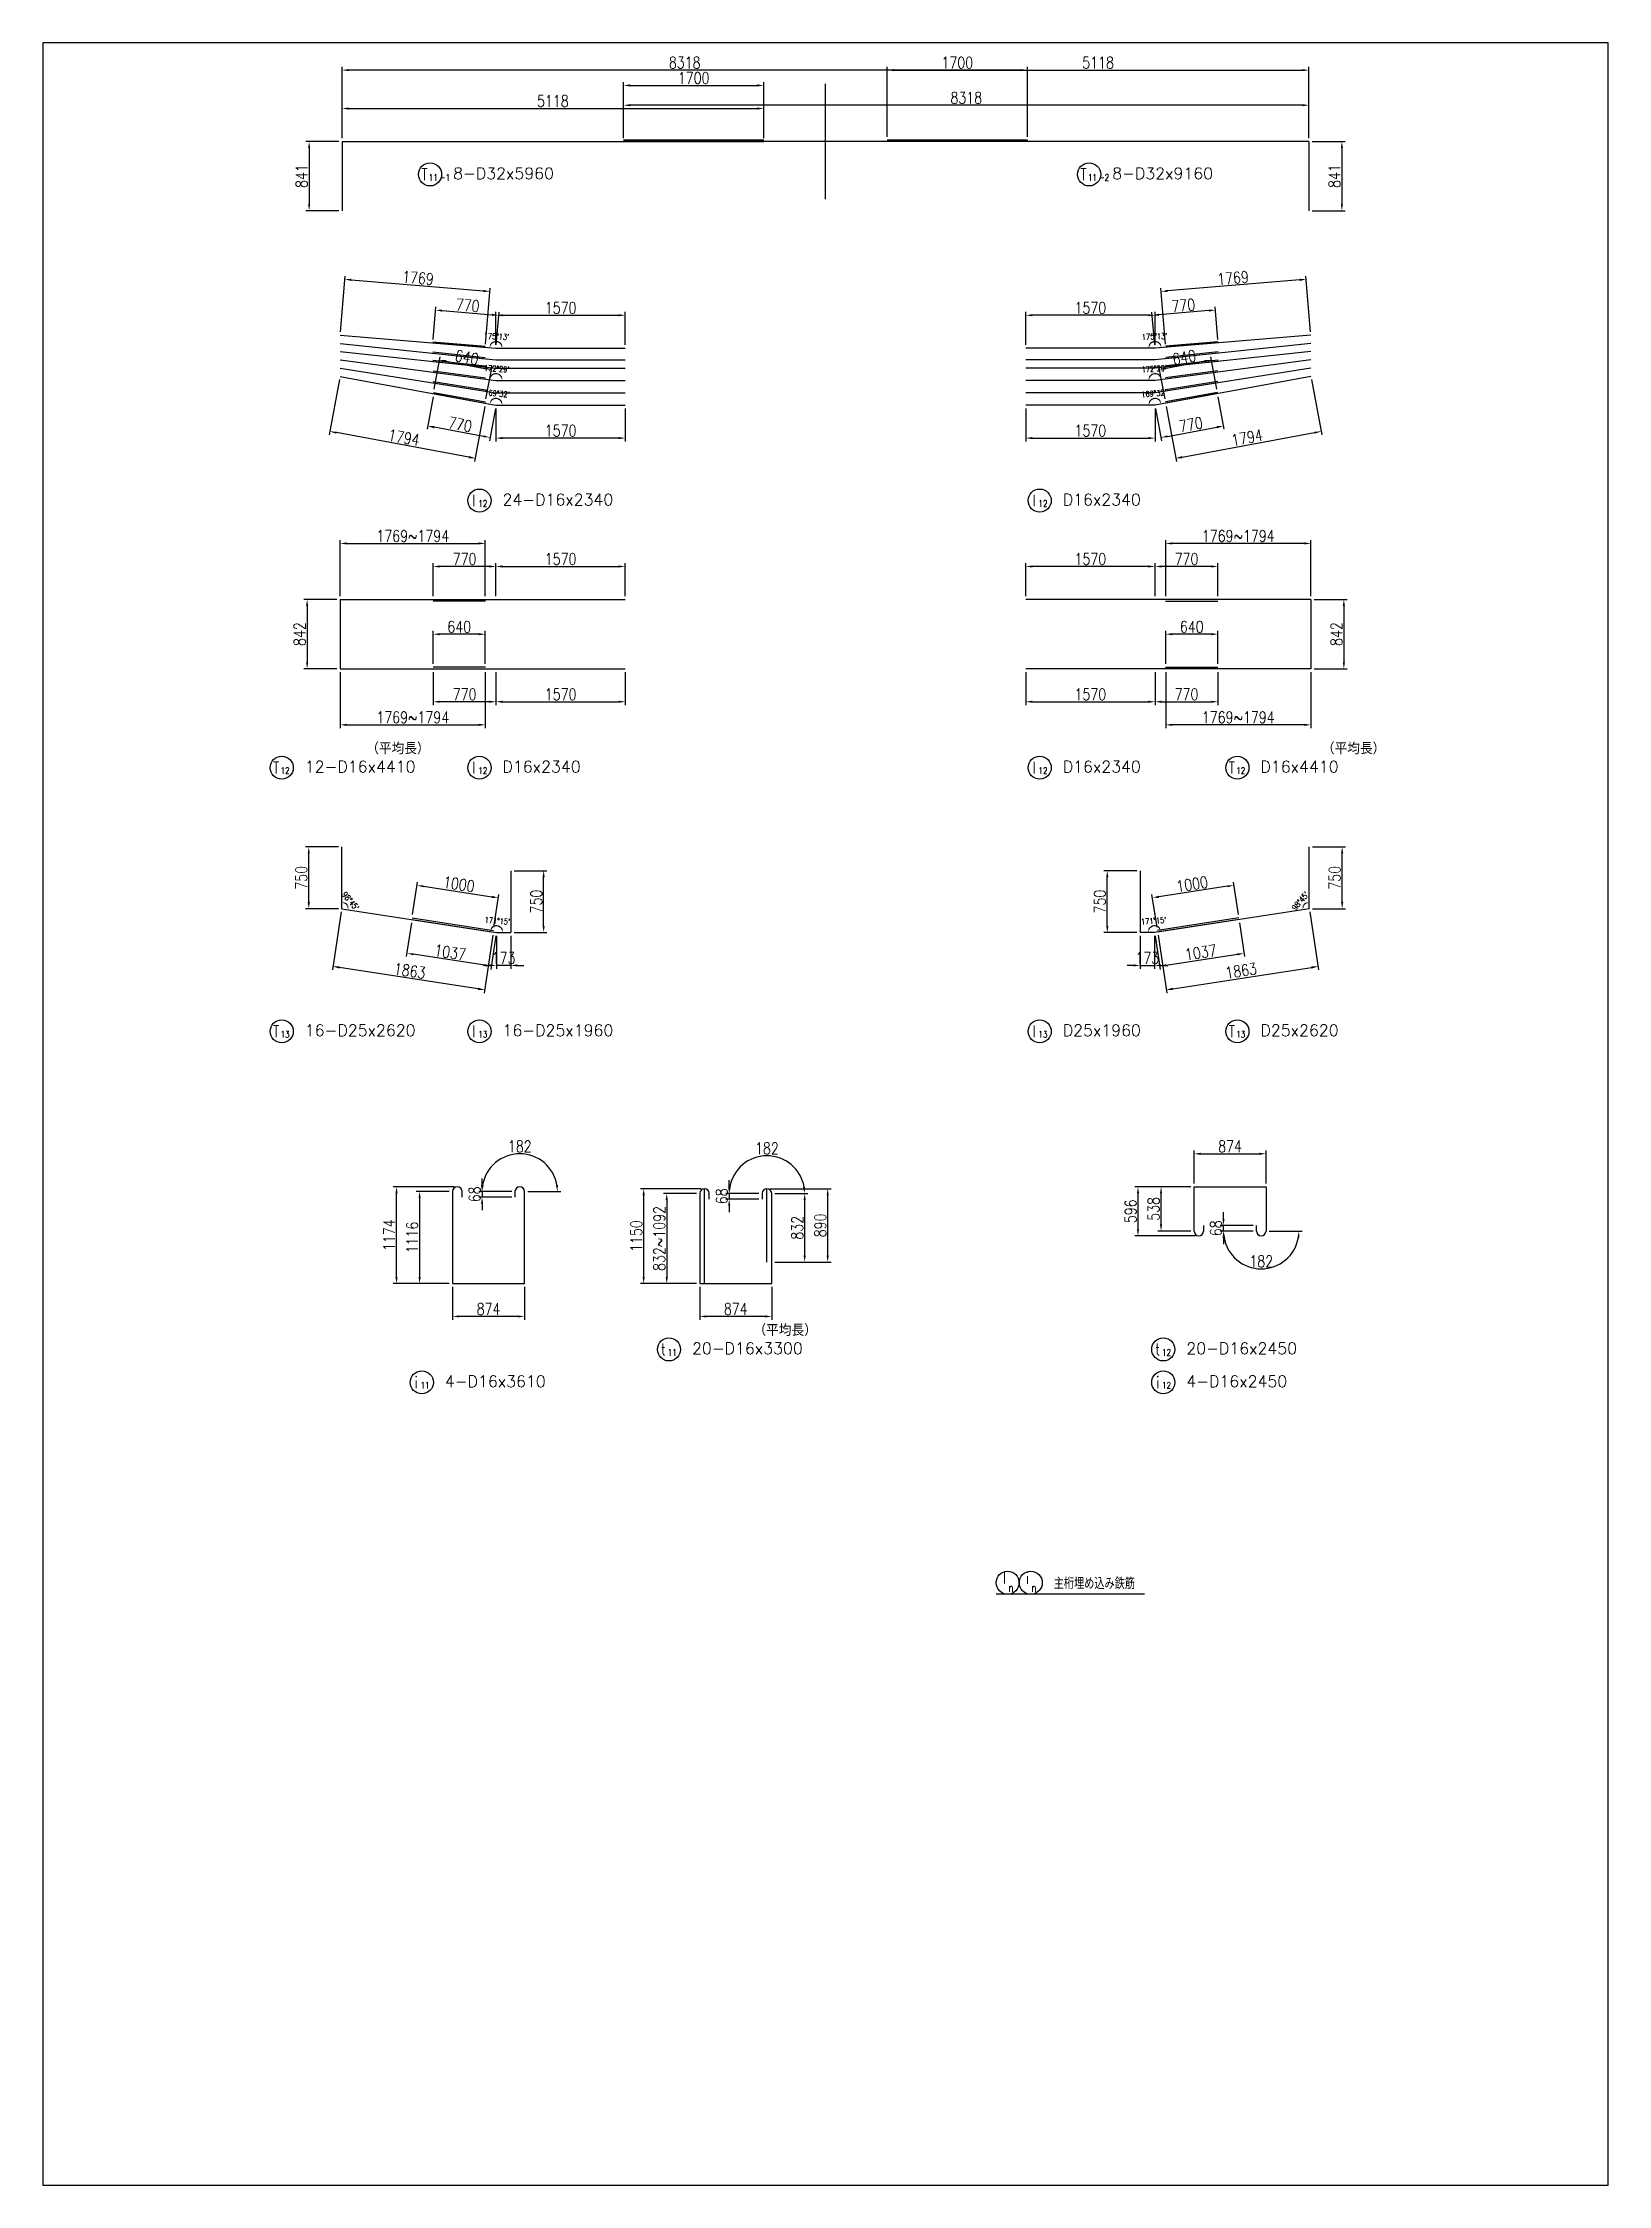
# Model space of a CAD drawing. Header units: millimetres. Extents: x -41433 to 131500, y -94900 to 39745.
# Drawn here: x 0 to 19000, y -94900 to -68900 of the extents above; entities that cross this region are included whole.
import ezdxf
from ezdxf.enums import TextEntityAlignment as Align

# ---------------------------------------------------------------- set-up
doc = ezdxf.new("R2010")
doc.units = ezdxf.units.MM
doc.header["$LTSCALE"] = 160
doc.header["$MEASUREMENT"] = 0
doc.layers.get('DEFPOINTS').update_dxf_attribs({"color": 53, "linetype": 'CONTINUOUS'})
for name, color, linetype in [('DIM', 6, 'CONTINUOUS'), ('DIM-L', 6, 'CONTINUOUS'), ('TEKKIN-C', 3, 'CONTINUOUS'), ('TEKKIN-R', 3, 'CONTINUOUS'), ('TEKKIN-S', 3, 'CONTINUOUS'), ('TEXT', 4, 'CONTINUOUS'), ('TEXT-文字', 4, 'CONTINUOUS')]:
    doc.layers.add(name, color=color, linetype=linetype)
doc.styles.add('DIM-TEXT', font='ROMANS', dxfattribs={"width": 0.8, "bigfont": 'EXTFONT'})
doc.styles.add('MSゴシック', font='')
doc.styles.add('romans', font='romans.shx', dxfattribs={"bigfont": 'extfont.shx'})
doc.styles.get('MSゴシック').set_extended_font_data('MS Gothic')
doc.dimstyles.new('DIM20', dxfattribs={"dimscale": 20, "dimtxt": 3.5, "dimasz": 2.5, "dimexe": 1, "dimexo": 1, "dimgap": 1, "dimtad": 3, "dimdec": 1, "dimrnd": 1, "dimdsep": 46, "dimtxsty": 'DIM-TEXT', "dimcen": 0, "dimclrt": 4, "dimaunit": 1, "dimadec": 3, "dimazin": 2, "dimtfac": 1, "dimtdec": 1, "dimtix": 1, "dimtmove": 2, "dimatfit": 3, "dimfxl": 1, "dimtolj": 1, "dimtzin": 0, "dimlwd": -1, "dimlwe": -1, "dimarcsym": 0})
doc.dimstyles.new('DIM40', dxfattribs={"dimscale": 40, "dimtxt": 3.5, "dimasz": 2, "dimexe": 1, "dimexo": 1, "dimgap": 0.5, "dimtad": 1, "dimdec": 0, "dimzin": 9, "dimdsep": 46, "dimtxsty": 'DIM-TEXT', "dimcen": 0, "dimclrt": 4, "dimaunit": 1, "dimadec": 4, "dimazin": 0, "dimtfac": 1, "dimtdec": 0, "dimtix": 1, "dimtmove": 2, "dimatfit": 0, "dimfxl": 1, "dimlwd": -1, "dimlwe": -1, "dimarcsym": 0})

msp = doc.modelspace()

# ---------------------------------------------------------------- texts
at = {"layer": 'TEXT', "style": 'romans', "width": 0.8}
for s, height, p in [('I', 140, (11670.85, -87528.84)), ('i', 140, (11950.85, -87528.84)), ('n', 100, (11750.85, -87648.84)), ('n', 100, (12030.85, -87648.84))]:
    msp.add_text(s, height=height, dxfattribs=at).set_placement(p, align=Align.MIDDLE)
msp.add_text('主桁埋め込み鉄筋', height=140, dxfattribs=at).set_placement((12270.85, -87708.83), align=Align.BOTTOM_LEFT)

# ---------------------------------------------------------------- blocks, each defined once
blk = doc.blocks.new('加工図文字列（JR）')
at = {"layer": 'TEXT-文字', "color": 6}
blk.add_circle((0, 0), 3.5, dxfattribs=at)
at = {"layer": 'DEFPOINTS', "ltscale": 100, "style": 'MSゴシック'}
for tag, p in [('加工図_圧接鉄筋', (57.81, -4.14)), ('加工図_圧接個数', (62.62, -4.14)), ('加工図_加工形状', (68.3, -4.14)), ('加工図_施工分け2', (73.3, -4.14))]:
    blk.add_attdef(tag, text='', height=4, dxfattribs=at).set_placement(p, align=Align.BOTTOM_LEFT)
at = {"layer": 'TEXT-文字', "color": 4, "style": 'romans', "width": 0.8}
for tag, height, p in [('加工図_平均長', 3.5, (33.63, 3.03)), ('加工図_副記号', 2, (0.5, 0)), ('加工図_文字列', 3.5, (7, -2.5))]:
    blk.add_attdef(tag, text='', height=height, dxfattribs=at).set_placement(p, align=Align.BOTTOM_LEFT)
at = {"layer": 'TEXT-文字', "color": 4, "ltscale": 100, "style": 'romans', "width": 0.8}
blk.add_attdef('加工図_施工分け', text='', height=3.5, dxfattribs=at).set_placement((-5.5, 0), align=Align.MIDDLE_RIGHT)
at = {"layer": 'TEXT-文字', "color": 4, "style": 'romans', "width": 0.8}
blk.add_attdef('加工図_主記号', text='', height=3.5, dxfattribs=at).set_placement((-1.7, 0), align=Align.MIDDLE_CENTER)
for tag, p in [('加工図_番号', (1, -2.5)), ('加工図_枝番', (4.5, -2.5))]:
    blk.add_attdef(tag, text='', height=2, dxfattribs=at).set_placement(p, align=Align.BOTTOM_CENTER)
blk = doc.blocks.new('*D1040')
at = {"layer": 'DEFPOINTS', "color": 0, "transparency": 16777216}
for p in [(5331, -82909), (5731, -82841), (5731, -82909)]:
    blk.add_point(p, dxfattribs=at)
at = {"layer": 'DIM', "color": 0, "transparency": 16777216}
for p, q in [((5691, -82841), (5291, -82841)), ((5691, -82909), (5291, -82909)), ((5331, -82761), (5331, -82681)), ((5331, -82841), (5331, -82909)), ((5331, -82989), (5331, -83069))]:
    blk.add_line(p, q, dxfattribs=at)
for points in [[(5318, -82761), (5344, -82761), (5331, -82841)], [(5318, -82989), (5344, -82989), (5331, -82909)]]:
    blk.add_solid(points, dxfattribs=at)
at = {"layer": 'DIM', "color": 4, "transparency": 16777216, "insert": (5241, -82875), "char_height": 140, "attachment_point": 5, "rotation": 90, "style": 'DIM-TEXT'}
blk.add_mtext('68', dxfattribs=at)
blk = doc.blocks.new('*D1041')
at = {"layer": 'DEFPOINTS', "color": 0, "transparency": 16777216}
for p in [(6018, -82444), (5731, -82841), (5789, -82841), (5847, -82841)]:
    blk.add_point(p, dxfattribs=at)
at = {"layer": 'DIM', "color": 0, "transparency": 16777216}
for p, q in [((5691, -82841), (5291, -82841)), ((5887, -82841), (6287, -82841))]:
    blk.add_line(p, q, dxfattribs=at)
blk.add_arc((5789, -82841), 458, 10.0208, 169.9792, dxfattribs=at)
for points in [[(5351, -82762), (5325, -82760), (5331, -82841)], [(6253, -82760), (6227, -82762), (6247, -82841)]]:
    blk.add_solid(points, dxfattribs=at)
at = {"layer": 'DIM', "color": 4, "transparency": 16777216, "insert": (5789, -82293), "char_height": 140, "attachment_point": 5, "style": 'DIM-TEXT'}
blk.add_mtext('182', dxfattribs=at)
blk = doc.blocks.new('*D1042')
at = {"layer": 'DEFPOINTS', "color": 0, "transparency": 16777216}
for p in [(4973, -83957), (5847, -83957), (4973, -84357)]:
    blk.add_point(p, dxfattribs=at)
at = {"layer": 'DIM', "color": 0, "transparency": 16777216}
for p, q in [((4973, -83997), (4973, -84397)), ((5847, -83997), (5847, -84397)), ((5767, -84357), (5053, -84357))]:
    blk.add_line(p, q, dxfattribs=at)
for points in [[(5053, -84344), (5053, -84370), (4973, -84357)], [(5767, -84344), (5767, -84370), (5847, -84357)]]:
    blk.add_solid(points, dxfattribs=at)
at = {"layer": 'DIM', "color": 4, "transparency": 16777216, "insert": (5410, -84267), "char_height": 140, "attachment_point": 5, "style": 'DIM-TEXT'}
blk.add_mtext('874', dxfattribs=at)
blk = doc.blocks.new('*D1043')
at = {"layer": 'DEFPOINTS', "color": 0, "transparency": 16777216}
for p in [(4973, -82841), (4573, -83957), (4973, -83957)]:
    blk.add_point(p, dxfattribs=at)
at = {"layer": 'DIM', "color": 0, "transparency": 16777216}
for p, q in [((4933, -82841), (4533, -82841)), ((4573, -82921), (4573, -83877)), ((4933, -83957), (4533, -83957))]:
    blk.add_line(p, q, dxfattribs=at)
for points in [[(4560, -82921), (4586, -82921), (4573, -82841)], [(4560, -83877), (4586, -83877), (4573, -83957)]]:
    blk.add_solid(points, dxfattribs=at)
at = {"layer": 'DIM', "color": 4, "transparency": 16777216, "insert": (4483, -83399), "char_height": 140, "attachment_point": 5, "rotation": 90, "style": 'DIM-TEXT'}
blk.add_mtext('1116', dxfattribs=at)
blk = doc.blocks.new('*D1044')
at = {"layer": 'DEFPOINTS', "color": 0, "transparency": 16777216}
for p in [(14331, -83253), (14731, -83253), (14731, -83321)]:
    blk.add_point(p, dxfattribs=at)
at = {"layer": 'DIM', "color": 0, "transparency": 16777216}
for p, q in [((14331, -83173), (14331, -83093)), ((14691, -83253), (14291, -83253)), ((14691, -83321), (14291, -83321)), ((14331, -83321), (14331, -83253)), ((14331, -83401), (14331, -83481))]:
    blk.add_line(p, q, dxfattribs=at)
for points in [[(14318, -83173), (14344, -83173), (14331, -83253)], [(14318, -83401), (14344, -83401), (14331, -83321)]]:
    blk.add_solid(points, dxfattribs=at)
at = {"layer": 'DIM', "color": 4, "transparency": 16777216, "insert": (14241, -83287), "char_height": 140, "attachment_point": 5, "rotation": 90, "style": 'DIM-TEXT'}
blk.add_mtext('68', dxfattribs=at)
blk = doc.blocks.new('*D1045')
at = {"layer": 'DEFPOINTS', "color": 0, "transparency": 16777216}
for p in [(14731, -83321), (14789, -83321), (14847, -83321), (14560, -83718)]:
    blk.add_point(p, dxfattribs=at)
at = {"layer": 'DIM', "color": 0, "transparency": 16777216}
for p, q in [((14691, -83321), (14291, -83321)), ((14887, -83321), (15287, -83321))]:
    blk.add_line(p, q, dxfattribs=at)
blk.add_arc((14789, -83321), 458, 190.0208, 349.9792, dxfattribs=at)
for points in [[(14325, -83402), (14351, -83400), (14331, -83321)], [(15227, -83400), (15253, -83402), (15247, -83321)]]:
    blk.add_solid(points, dxfattribs=at)
at = {"layer": 'DIM', "color": 4, "transparency": 16777216, "insert": (14789, -83689), "char_height": 140, "attachment_point": 5, "style": 'DIM-TEXT'}
blk.add_mtext('182', dxfattribs=at)
blk = doc.blocks.new('*D1046')
at = {"layer": 'DEFPOINTS', "color": 0, "transparency": 16777216}
for p in [(14847, -82383), (13973, -82783), (14847, -82783)]:
    blk.add_point(p, dxfattribs=at)
at = {"layer": 'DIM', "color": 0, "transparency": 16777216}
for p, q in [((13973, -82743), (13973, -82343)), ((14053, -82383), (14767, -82383)), ((14847, -82743), (14847, -82343))]:
    blk.add_line(p, q, dxfattribs=at)
for points in [[(14053, -82370), (14053, -82396), (13973, -82383)], [(14767, -82370), (14767, -82396), (14847, -82383)]]:
    blk.add_solid(points, dxfattribs=at)
at = {"layer": 'DIM', "color": 4, "transparency": 16777216, "insert": (14410, -82293), "char_height": 140, "attachment_point": 5, "style": 'DIM-TEXT'}
blk.add_mtext('874', dxfattribs=at)
blk = doc.blocks.new('*D1047')
at = {"layer": 'DEFPOINTS', "color": 0, "transparency": 16777216}
for p in [(13573, -82783), (13973, -82783), (13973, -83321)]:
    blk.add_point(p, dxfattribs=at)
at = {"layer": 'DIM', "color": 0, "transparency": 16777216}
for p, q in [((13933, -82783), (13533, -82783)), ((13573, -83241), (13573, -82863)), ((13933, -83321), (13533, -83321))]:
    blk.add_line(p, q, dxfattribs=at)
for points in [[(13560, -82863), (13586, -82863), (13573, -82783)], [(13560, -83241), (13586, -83241), (13573, -83321)]]:
    blk.add_solid(points, dxfattribs=at)
at = {"layer": 'DIM', "color": 4, "transparency": 16777216, "insert": (13483, -83052), "char_height": 140, "attachment_point": 5, "rotation": 90, "style": 'DIM-TEXT'}
blk.add_mtext('538', dxfattribs=at)
blk = doc.blocks.new('*D1048')
at = {"layer": 'DEFPOINTS', "color": 0, "transparency": 16777216}
for p, q in [((13933, -82783), (13253, -82783)), ((13293, -82863), (13293, -83299)), ((13991, -83379), (13253, -83379))]:
    blk.add_line(p, q, dxfattribs=at)
for p in [(13973, -82783), (13293, -83379), (14031, -83379)]:
    blk.add_point(p, dxfattribs=at)
for points in [[(13280, -82863), (13306, -82863), (13293, -82783)], [(13280, -83299), (13306, -83299), (13293, -83379)]]:
    blk.add_solid(points, dxfattribs=at)
at = {"layer": 'DEFPOINTS', "color": 4, "transparency": 16777216, "insert": (13203, -83081), "char_height": 140, "attachment_point": 5, "rotation": 90, "style": 'DIM-TEXT'}
blk.add_mtext('596', dxfattribs=at)
blk = doc.blocks.new('*D1049')
at = {"layer": 'DEFPOINTS', "color": 0, "transparency": 16777216}
for p, q in [((4991, -82783), (4253, -82783)), ((4293, -83877), (4293, -82863)), ((4933, -83957), (4253, -83957))]:
    blk.add_line(p, q, dxfattribs=at)
for p in [(4293, -82783), (5031, -82783), (4973, -83957)]:
    blk.add_point(p, dxfattribs=at)
for points in [[(4280, -82863), (4306, -82863), (4293, -82783)], [(4280, -83877), (4306, -83877), (4293, -83957)]]:
    blk.add_solid(points, dxfattribs=at)
at = {"layer": 'DEFPOINTS', "color": 4, "transparency": 16777216, "insert": (4203, -83370), "char_height": 140, "attachment_point": 5, "rotation": 90, "style": 'DIM-TEXT'}
blk.add_mtext('1174', dxfattribs=at)
blk = doc.blocks.new('*D1777')
at = {"layer": 'DEFPOINTS', "color": 0, "transparency": 16777216}
for p in [(7050, -69657), (7050, -70097), (15368, -70097)]:
    blk.add_point(p, dxfattribs=at)
at = {"layer": 'DIM', "color": 0, "transparency": 16777216}
for p, q in [((7050, -70057), (7050, -69617)), ((15288, -69657), (7130, -69657)), ((15368, -70057), (15368, -69617))]:
    blk.add_line(p, q, dxfattribs=at)
for points in [[(7130, -69644), (7130, -69670), (7050, -69657)], [(15288, -69644), (15288, -69670), (15368, -69657)]]:
    blk.add_solid(points, dxfattribs=at)
at = {"layer": 'DIM', "color": 4, "transparency": 16777216, "insert": (11209, -69567), "char_height": 140, "attachment_point": 5, "style": 'DIM-TEXT'}
blk.add_mtext('8318', dxfattribs=at)
blk = doc.blocks.new('*D1778')
at = {"layer": 'DEFPOINTS', "color": 0, "transparency": 16777216}
for p in [(8750, -69697), (3632, -70097), (8750, -70097)]:
    blk.add_point(p, dxfattribs=at)
at = {"layer": 'DIM', "color": 0, "transparency": 16777216}
for p, q in [((3632, -70057), (3632, -69657)), ((8750, -70057), (8750, -69657)), ((3712, -69697), (8670, -69697))]:
    blk.add_line(p, q, dxfattribs=at)
for points in [[(3712, -69684), (3712, -69710), (3632, -69697)], [(8670, -69684), (8670, -69710), (8750, -69697)]]:
    blk.add_solid(points, dxfattribs=at)
at = {"layer": 'DIM', "color": 4, "transparency": 16777216, "insert": (6191, -69607), "char_height": 140, "attachment_point": 5, "style": 'DIM-TEXT'}
blk.add_mtext('5118', dxfattribs=at)
blk = doc.blocks.new('*D1779')
at = {"layer": 'DEFPOINTS', "color": 0, "transparency": 16777216}
for p in [(8750, -69417), (7050, -70082), (8750, -70082)]:
    blk.add_point(p, dxfattribs=at)
at = {"layer": 'DIM', "color": 0, "transparency": 16777216}
for p, q in [((7050, -70042), (7050, -69377)), ((7130, -69417), (8670, -69417)), ((8750, -70042), (8750, -69377))]:
    blk.add_line(p, q, dxfattribs=at)
for points in [[(7130, -69404), (7130, -69430), (7050, -69417)], [(8670, -69404), (8670, -69430), (8750, -69417)]]:
    blk.add_solid(points, dxfattribs=at)
at = {"layer": 'DIM', "color": 4, "transparency": 16777216, "insert": (7900, -69327), "char_height": 140, "attachment_point": 5, "style": 'DIM-TEXT'}
blk.add_mtext('1700', dxfattribs=at)
blk = doc.blocks.new('*D1780')
at = {"layer": 'DEFPOINTS', "color": 0, "transparency": 16777216}
for p, q in [((10250, -70042), (10250, -69191)), ((10330, -69231), (15288, -69231)), ((15368, -70057), (15368, -69191))]:
    blk.add_line(p, q, dxfattribs=at)
for p in [(15368, -69231), (10250, -70082), (15368, -70097)]:
    blk.add_point(p, dxfattribs=at)
for points in [[(10330, -69218), (10330, -69244), (10250, -69231)], [(15288, -69218), (15288, -69244), (15368, -69231)]]:
    blk.add_solid(points, dxfattribs=at)
at = {"layer": 'DEFPOINTS', "color": 4, "transparency": 16777216, "insert": (12809, -69141), "char_height": 140, "attachment_point": 5, "style": 'DIM-TEXT'}
blk.add_mtext('5118', dxfattribs=at)
blk = doc.blocks.new('*D1781')
at = {"layer": 'DEFPOINTS', "color": 0, "transparency": 16777216}
for p, q in [((10250, -70042), (10250, -69191)), ((10330, -69231), (11870, -69231)), ((11950, -70042), (11950, -69191))]:
    blk.add_line(p, q, dxfattribs=at)
for p in [(11950, -69231), (10250, -70082), (11950, -70082)]:
    blk.add_point(p, dxfattribs=at)
for points in [[(10330, -69218), (10330, -69244), (10250, -69231)], [(11870, -69218), (11870, -69244), (11950, -69231)]]:
    blk.add_solid(points, dxfattribs=at)
at = {"layer": 'DEFPOINTS', "color": 4, "transparency": 16777216, "insert": (11100, -69141), "char_height": 140, "attachment_point": 5, "style": 'DIM-TEXT'}
blk.add_mtext('1700', dxfattribs=at)
blk = doc.blocks.new('*D1782')
at = {"layer": 'DEFPOINTS', "color": 0, "transparency": 16777216}
for p, q in [((3632, -70057), (3632, -69191)), ((11870, -69231), (3712, -69231)), ((11950, -70042), (11950, -69191))]:
    blk.add_line(p, q, dxfattribs=at)
for p in [(3632, -69231), (3632, -70097), (11950, -70082)]:
    blk.add_point(p, dxfattribs=at)
for points in [[(3712, -69218), (3712, -69244), (3632, -69231)], [(11870, -69218), (11870, -69244), (11950, -69231)]]:
    blk.add_solid(points, dxfattribs=at)
at = {"layer": 'DEFPOINTS', "color": 4, "transparency": 16777216, "insert": (7791, -69141), "char_height": 140, "attachment_point": 5, "style": 'DIM-TEXT'}
blk.add_mtext('8318', dxfattribs=at)
blk = doc.blocks.new('*D1783')
at = {"layer": 'DEFPOINTS', "color": 0, "transparency": 16777216}
for p in [(3632, -70097), (3232, -70938), (3632, -70938)]:
    blk.add_point(p, dxfattribs=at)
at = {"layer": 'DIM', "color": 0, "transparency": 16777216}
for p, q in [((3592, -70097), (3192, -70097)), ((3232, -70177), (3232, -70858)), ((3592, -70938), (3192, -70938))]:
    blk.add_line(p, q, dxfattribs=at)
for points in [[(3219, -70177), (3245, -70177), (3232, -70097)], [(3219, -70858), (3245, -70858), (3232, -70938)]]:
    blk.add_solid(points, dxfattribs=at)
at = {"layer": 'DIM', "color": 4, "transparency": 16777216, "insert": (3142, -70517), "char_height": 140, "attachment_point": 5, "rotation": 90, "style": 'DIM-TEXT'}
blk.add_mtext('841', dxfattribs=at)
blk = doc.blocks.new('*D1784')
at = {"layer": 'DEFPOINTS', "color": 0, "transparency": 16777216}
for p in [(15368, -70097), (15368, -70938), (15768, -70938)]:
    blk.add_point(p, dxfattribs=at)
at = {"layer": 'DIM', "color": 0, "transparency": 16777216}
for p, q in [((15408, -70097), (15808, -70097)), ((15768, -70177), (15768, -70858)), ((15408, -70938), (15808, -70938))]:
    blk.add_line(p, q, dxfattribs=at)
for points in [[(15755, -70177), (15781, -70177), (15768, -70097)], [(15755, -70858), (15781, -70858), (15768, -70938)]]:
    blk.add_solid(points, dxfattribs=at)
at = {"layer": 'DIM', "color": 4, "transparency": 16777216, "insert": (15678, -70517), "char_height": 140, "attachment_point": 5, "rotation": 90, "style": 'DIM-TEXT'}
blk.add_mtext('841', dxfattribs=at)
blk = doc.blocks.new('*D1785')
at = {"layer": 'DEFPOINTS', "color": 0, "transparency": 16777216}
for p in [(5533, -72207), (4733, -72542), (5500, -72606)]:
    blk.add_point(p, dxfattribs=at)
at = {"layer": 'DIM', "color": 0, "transparency": 16777216}
for p, q in [((4736, -72502), (4769, -72103)), ((4846, -72150), (5454, -72201)), ((5503, -72566), (5537, -72168))]:
    blk.add_line(p, q, dxfattribs=at)
for points in [[(4847, -72137), (4845, -72163), (4766, -72143)], [(5455, -72187), (5453, -72214), (5533, -72207)]]:
    blk.add_solid(points, dxfattribs=at)
at = {"layer": 'DIM', "color": 4, "transparency": 16777216, "insert": (5157, -72086), "char_height": 140, "attachment_point": 5, "rotation": 355.2118, "style": 'DIM-TEXT'}
blk.add_mtext('770', dxfattribs=at)
blk = doc.blocks.new('*D1786')
at = {"layer": 'DEFPOINTS', "color": 0, "transparency": 16777216}
for p in [(5427, -71918), (3608, -72448), (5370, -72595)]:
    blk.add_point(p, dxfattribs=at)
at = {"layer": 'DIM', "color": 0, "transparency": 16777216}
for p, q in [((3611, -72408), (3668, -71730)), ((3744, -71777), (5347, -71911)), ((5374, -72555), (5431, -71878))]:
    blk.add_line(p, q, dxfattribs=at)
for points in [[(3746, -71763), (3743, -71790), (3665, -71770)], [(5349, -71898), (5346, -71924), (5427, -71918)]]:
    blk.add_solid(points, dxfattribs=at)
at = {"layer": 'DIM', "color": 4, "transparency": 16777216, "insert": (4554, -71754), "char_height": 140, "attachment_point": 5, "rotation": 355.2118, "style": 'DIM-TEXT'}
blk.add_mtext('1769', dxfattribs=at)
blk = doc.blocks.new('*D1787')
at = {"layer": 'DEFPOINTS', "color": 0, "transparency": 16777216}
for p in [(7070, -72206), (5500, -72606), (7070, -72606)]:
    blk.add_point(p, dxfattribs=at)
at = {"layer": 'DIM', "color": 0, "transparency": 16777216}
for p, q in [((5500, -72566), (5500, -72166)), ((5580, -72206), (6990, -72206)), ((7070, -72566), (7070, -72166))]:
    blk.add_line(p, q, dxfattribs=at)
for points in [[(5580, -72193), (5580, -72219), (5500, -72206)], [(6990, -72193), (6990, -72219), (7070, -72206)]]:
    blk.add_solid(points, dxfattribs=at)
at = {"layer": 'DIM', "color": 4, "transparency": 16777216, "insert": (6285, -72116), "char_height": 140, "attachment_point": 5, "style": 'DIM-TEXT'}
blk.add_mtext('1570', dxfattribs=at)
blk = doc.blocks.new('*D1788')
at = {"layer": 'DEFPOINTS', "color": 0, "transparency": 16777216}
for p in [(4743, -73157), (5500, -73297), (4670, -73550)]:
    blk.add_point(p, dxfattribs=at)
at = {"layer": 'DIM', "color": 0, "transparency": 16777216}
for p, q in [((4736, -73196), (4663, -73590)), ((5349, -73676), (4749, -73565)), ((5493, -73336), (5420, -73730))]:
    blk.add_line(p, q, dxfattribs=at)
for points in [[(4751, -73552), (4746, -73578), (4670, -73550)], [(5351, -73663), (5346, -73689), (5427, -73690)]]:
    blk.add_solid(points, dxfattribs=at)
at = {"layer": 'DIM', "color": 4, "transparency": 16777216, "insert": (5065, -73532), "char_height": 140, "attachment_point": 5, "rotation": 349.5345, "style": 'DIM-TEXT'}
blk.add_mtext('770', dxfattribs=at)
blk = doc.blocks.new('*D1789')
at = {"layer": 'DEFPOINTS', "color": 0, "transparency": 16777216}
for p in [(5445, -72865), (4743, -73142), (5372, -73258)]:
    blk.add_point(p, dxfattribs=at)
at = {"layer": 'DIM', "color": 0, "transparency": 16777216}
for p, q in [((4750, -73103), (4823, -72709)), ((4894, -72763), (5366, -72851)), ((5379, -73219), (5452, -72826))]:
    blk.add_line(p, q, dxfattribs=at)
for points in [[(4897, -72750), (4892, -72776), (4815, -72749)], [(5369, -72837), (5364, -72864), (5445, -72865)]]:
    blk.add_solid(points, dxfattribs=at)
at = {"layer": 'DIM', "color": 4, "transparency": 16777216, "insert": (5146, -72718), "char_height": 140, "attachment_point": 5, "rotation": 349.5345, "style": 'DIM-TEXT'}
blk.add_mtext('640', dxfattribs=at)
blk = doc.blocks.new('*D1790')
at = {"layer": 'DEFPOINTS', "color": 0, "transparency": 16777216}
for p in [(3608, -72948), (5372, -73273), (3484, -73616)]:
    blk.add_point(p, dxfattribs=at)
at = {"layer": 'DIM', "color": 0, "transparency": 16777216}
for p, q in [((3601, -72987), (3477, -73656)), ((5365, -73313), (5241, -73981)), ((5170, -73928), (3563, -73631))]:
    blk.add_line(p, q, dxfattribs=at)
for points in [[(3566, -73618), (3561, -73644), (3484, -73616)], [(5172, -73914), (5168, -73941), (5249, -73942)]]:
    blk.add_solid(points, dxfattribs=at)
at = {"layer": 'DIM', "color": 4, "transparency": 16777216, "insert": (4383, -73691), "char_height": 140, "attachment_point": 5, "rotation": 349.5345, "style": 'DIM-TEXT'}
blk.add_mtext('1794', dxfattribs=at)
blk = doc.blocks.new('*D1791')
at = {"layer": 'DEFPOINTS', "color": 0, "transparency": 16777216}
for p in [(5500, -73297), (7070, -73297), (5500, -73697)]:
    blk.add_point(p, dxfattribs=at)
at = {"layer": 'DIM', "color": 0, "transparency": 16777216}
for p, q in [((5500, -73337), (5500, -73737)), ((7070, -73337), (7070, -73737)), ((6990, -73697), (5580, -73697))]:
    blk.add_line(p, q, dxfattribs=at)
for points in [[(5580, -73684), (5580, -73710), (5500, -73697)], [(6990, -73684), (6990, -73710), (7070, -73697)]]:
    blk.add_solid(points, dxfattribs=at)
at = {"layer": 'DIM', "color": 4, "transparency": 16777216, "insert": (6285, -73607), "char_height": 140, "attachment_point": 5, "style": 'DIM-TEXT'}
blk.add_mtext('1570', dxfattribs=at)
blk = doc.blocks.new('*D1792')
at = {"layer": 'DEFPOINTS', "color": 0, "transparency": 16777216}
for p in [(13500, -73297), (14257, -73157), (14330, -73550)]:
    blk.add_point(p, dxfattribs=at)
at = {"layer": 'DIM', "color": 0, "transparency": 16777216}
for p, q in [((14264, -73196), (14337, -73590)), ((13507, -73336), (13580, -73730)), ((13651, -73676), (14251, -73565))]:
    blk.add_line(p, q, dxfattribs=at)
for points in [[(14249, -73552), (14254, -73578), (14330, -73550)], [(13649, -73663), (13654, -73689), (13573, -73690)]]:
    blk.add_solid(points, dxfattribs=at)
at = {"layer": 'DIM', "color": 4, "transparency": 16777216, "insert": (13935, -73532), "char_height": 140, "attachment_point": 5, "rotation": 10.4655, "style": 'DIM-TEXT'}
blk.add_mtext('770', dxfattribs=at)
blk = doc.blocks.new('*D1793')
at = {"layer": 'DEFPOINTS', "color": 0, "transparency": 16777216}
for p in [(13555, -72865), (13628, -73258), (14257, -73142)]:
    blk.add_point(p, dxfattribs=at)
at = {"layer": 'DIM', "color": 0, "transparency": 16777216}
for p, q in [((14106, -72763), (13634, -72851)), ((14250, -73103), (14177, -72709)), ((13621, -73219), (13548, -72826))]:
    blk.add_line(p, q, dxfattribs=at)
for points in [[(14103, -72750), (14108, -72776), (14185, -72749)], [(13631, -72837), (13636, -72864), (13555, -72865)]]:
    blk.add_solid(points, dxfattribs=at)
at = {"layer": 'DIM', "color": 4, "transparency": 16777216, "insert": (13854, -72718), "char_height": 140, "attachment_point": 5, "rotation": 10.4655, "style": 'DIM-TEXT'}
blk.add_mtext('640', dxfattribs=at)
blk = doc.blocks.new('*D1794')
at = {"layer": 'DEFPOINTS', "color": 0, "transparency": 16777216}
for p in [(15392, -72948), (13628, -73273), (15516, -73616)]:
    blk.add_point(p, dxfattribs=at)
at = {"layer": 'DIM', "color": 0, "transparency": 16777216}
for p, q in [((15399, -72987), (15523, -73656)), ((13635, -73313), (13759, -73981)), ((13830, -73928), (15437, -73631))]:
    blk.add_line(p, q, dxfattribs=at)
for points in [[(15434, -73618), (15439, -73644), (15516, -73616)], [(13828, -73914), (13832, -73941), (13751, -73942)]]:
    blk.add_solid(points, dxfattribs=at)
at = {"layer": 'DIM', "color": 4, "transparency": 16777216, "insert": (14617, -73691), "char_height": 140, "attachment_point": 5, "rotation": 10.4655, "style": 'DIM-TEXT'}
blk.add_mtext('1794', dxfattribs=at)
blk = doc.blocks.new('*D1795')
at = {"layer": 'DEFPOINTS', "color": 0, "transparency": 16777216}
for p in [(11930, -73297), (13500, -73297), (13500, -73697)]:
    blk.add_point(p, dxfattribs=at)
at = {"layer": 'DIM', "color": 0, "transparency": 16777216}
for p, q in [((11930, -73337), (11930, -73737)), ((13500, -73337), (13500, -73737)), ((12010, -73697), (13420, -73697))]:
    blk.add_line(p, q, dxfattribs=at)
for points in [[(12010, -73684), (12010, -73710), (11930, -73697)], [(13420, -73684), (13420, -73710), (13500, -73697)]]:
    blk.add_solid(points, dxfattribs=at)
at = {"layer": 'DIM', "color": 4, "transparency": 16777216, "insert": (12715, -73607), "char_height": 140, "attachment_point": 5, "style": 'DIM-TEXT'}
blk.add_mtext('1570', dxfattribs=at)
blk = doc.blocks.new('*D1796')
at = {"layer": 'DEFPOINTS', "color": 0, "transparency": 16777216}
for p in [(13467, -72207), (13500, -72606), (14267, -72542)]:
    blk.add_point(p, dxfattribs=at)
at = {"layer": 'DIM', "color": 0, "transparency": 16777216}
for p, q in [((13497, -72566), (13463, -72168)), ((14154, -72150), (13546, -72201)), ((14264, -72502), (14231, -72103))]:
    blk.add_line(p, q, dxfattribs=at)
for points in [[(13545, -72187), (13547, -72214), (13467, -72207)], [(14153, -72137), (14155, -72163), (14234, -72143)]]:
    blk.add_solid(points, dxfattribs=at)
at = {"layer": 'DIM', "color": 4, "transparency": 16777216, "insert": (13843, -72086), "char_height": 140, "attachment_point": 5, "rotation": 4.7882, "style": 'DIM-TEXT'}
blk.add_mtext('770', dxfattribs=at)
blk = doc.blocks.new('*D1797')
at = {"layer": 'DEFPOINTS', "color": 0, "transparency": 16777216}
for p in [(13573, -71918), (15392, -72448), (13630, -72595)]:
    blk.add_point(p, dxfattribs=at)
at = {"layer": 'DIM', "color": 0, "transparency": 16777216}
for p, q in [((15389, -72408), (15332, -71730)), ((13626, -72555), (13569, -71878)), ((15256, -71777), (13653, -71911))]:
    blk.add_line(p, q, dxfattribs=at)
for points in [[(13651, -71898), (13654, -71924), (13573, -71918)], [(15254, -71763), (15257, -71790), (15335, -71770)]]:
    blk.add_solid(points, dxfattribs=at)
at = {"layer": 'DIM', "color": 4, "transparency": 16777216, "insert": (14446, -71754), "char_height": 140, "attachment_point": 5, "rotation": 4.7882, "style": 'DIM-TEXT'}
blk.add_mtext('1769', dxfattribs=at)
blk = doc.blocks.new('*D1798')
at = {"layer": 'DEFPOINTS', "color": 0, "transparency": 16777216}
for p in [(11930, -72206), (11930, -72606), (13500, -72606)]:
    blk.add_point(p, dxfattribs=at)
at = {"layer": 'DIM', "color": 0, "transparency": 16777216}
for p, q in [((11930, -72566), (11930, -72166)), ((13420, -72206), (12010, -72206)), ((13500, -72566), (13500, -72166))]:
    blk.add_line(p, q, dxfattribs=at)
for points in [[(12010, -72193), (12010, -72219), (11930, -72206)], [(13420, -72193), (13420, -72219), (13500, -72206)]]:
    blk.add_solid(points, dxfattribs=at)
at = {"layer": 'DIM', "color": 4, "transparency": 16777216, "insert": (12715, -72116), "char_height": 140, "attachment_point": 5, "style": 'DIM-TEXT'}
blk.add_mtext('1570', dxfattribs=at)
blk = doc.blocks.new('*D1799')
at = {"layer": 'DEFPOINTS', "color": 0, "transparency": 16777216}
for p in [(3608, -72448), (5542, -72538), (5500, -72606), (5500, -72606), (7070, -72606)]:
    blk.add_point(p, dxfattribs=at)
at = {"layer": 'DIM', "color": 0, "transparency": 16777216}
blk.add_arc((5500, -72606), 80, 36.4199, 138.7919, dxfattribs=at)
for points in [[(5447, -72557), (5432, -72550), (5420, -72599)], [(5572, -72556), (5556, -72561), (5580, -72606)]]:
    blk.add_solid(points, dxfattribs=at)
at = {"layer": 'DIM', "color": 4, "transparency": 16777216, "insert": (5506, -72464), "char_height": 70, "attachment_point": 5, "rotation": 357.6059, "style": 'DIM-TEXT'}
blk.add_mtext("\\A1;175°13'", dxfattribs=at)
blk = doc.blocks.new('*D1800')
at = {"layer": 'DEFPOINTS', "color": 0, "transparency": 16777216}
for p in [(3608, -72748), (5500, -72997), (5500, -72997), (5543, -72930), (7070, -72997)]:
    blk.add_point(p, dxfattribs=at)
at = {"layer": 'DIM', "color": 0, "transparency": 16777216}
blk.add_arc((5500, -72997), 80, 36.4199, 136.0683, dxfattribs=at)
for points in [[(5450, -72945), (5435, -72938), (5421, -72987)], [(5572, -72947), (5556, -72952), (5580, -72997)]]:
    blk.add_solid(points, dxfattribs=at)
at = {"layer": 'DIM', "color": 4, "transparency": 16777216, "insert": (5509, -72856), "char_height": 70, "attachment_point": 5, "rotation": 356.2441, "style": 'DIM-TEXT'}
blk.add_mtext("\\A1;172°29'", dxfattribs=at)
blk = doc.blocks.new('*D1801')
at = {"layer": 'DEFPOINTS', "color": 0, "transparency": 16777216}
for p in [(3608, -72948), (5500, -73297), (5500, -73297), (5544, -73230), (7070, -73297)]:
    blk.add_point(p, dxfattribs=at)
at = {"layer": 'DIM', "color": 0, "transparency": 16777216}
blk.add_arc((5500, -73297), 80, 36.4199, 133.1146, dxfattribs=at)
for points in [[(5453, -73243), (5438, -73235), (5421, -73282)], [(5572, -73247), (5556, -73252), (5580, -73297)]]:
    blk.add_solid(points, dxfattribs=at)
at = {"layer": 'DIM', "color": 4, "transparency": 16777216, "insert": (5513, -73156), "char_height": 70, "attachment_point": 5, "rotation": 354.7673, "style": 'DIM-TEXT'}
blk.add_mtext("\\A1;169°32'", dxfattribs=at)
blk = doc.blocks.new('*D1802')
at = {"layer": 'DEFPOINTS', "color": 0, "transparency": 16777216}
for p in [(13536, -72535), (15392, -72448), (11930, -72606), (13500, -72606), (13500, -72606)]:
    blk.add_point(p, dxfattribs=at)
at = {"layer": 'DIM', "color": 0, "transparency": 16777216}
blk.add_arc((13500, -72606), 80, 41.2081, 143.5801, dxfattribs=at)
for points in [[(13444, -72561), (13428, -72556), (13420, -72606)], [(13568, -72550), (13553, -72557), (13580, -72599)]]:
    blk.add_solid(points, dxfattribs=at)
at = {"layer": 'DIM', "color": 4, "transparency": 16777216, "insert": (13494, -72464), "char_height": 70, "attachment_point": 5, "rotation": 2.3941, "style": 'DIM-TEXT'}
blk.add_mtext("\\A1;175°13'", dxfattribs=at)
blk = doc.blocks.new('*D1803')
at = {"layer": 'DEFPOINTS', "color": 0, "transparency": 16777216}
for p in [(15392, -72748), (11930, -72997), (13500, -72997), (13500, -72997), (13534, -72924)]:
    blk.add_point(p, dxfattribs=at)
at = {"layer": 'DIM', "color": 0, "transparency": 16777216}
blk.add_arc((13500, -72997), 80, 43.9317, 143.5801, dxfattribs=at)
for points in [[(13444, -72952), (13428, -72947), (13420, -72997)], [(13565, -72938), (13550, -72945), (13579, -72987)]]:
    blk.add_solid(points, dxfattribs=at)
at = {"layer": 'DIM', "color": 4, "transparency": 16777216, "insert": (13491, -72856), "char_height": 70, "attachment_point": 5, "rotation": 3.7559, "style": 'DIM-TEXT'}
blk.add_mtext("\\A1;172°29'", dxfattribs=at)
blk = doc.blocks.new('*D1804')
at = {"layer": 'DEFPOINTS', "color": 0, "transparency": 16777216}
for p in [(15392, -72948), (11930, -73297), (13500, -73297), (13500, -73297), (13531, -73223)]:
    blk.add_point(p, dxfattribs=at)
at = {"layer": 'DIM', "color": 0, "transparency": 16777216}
blk.add_arc((13500, -73297), 80, 46.8854, 143.5801, dxfattribs=at)
for points in [[(13444, -73252), (13428, -73247), (13420, -73297)], [(13562, -73235), (13547, -73243), (13579, -73282)]]:
    blk.add_solid(points, dxfattribs=at)
at = {"layer": 'DIM', "color": 4, "transparency": 16777216, "insert": (13487, -73156), "char_height": 70, "attachment_point": 5, "rotation": 5.2327, "style": 'DIM-TEXT'}
blk.add_mtext("\\A1;169°32'", dxfattribs=at)
blk = doc.blocks.new('*D1805')
at = {"layer": 'DEFPOINTS', "color": 0, "transparency": 16777216}
for p in [(3608, -75655), (3208, -76497), (3608, -76497)]:
    blk.add_point(p, dxfattribs=at)
at = {"layer": 'DIM', "color": 0, "transparency": 16777216}
for p, q in [((3568, -75655), (3168, -75655)), ((3208, -75735), (3208, -76417)), ((3568, -76497), (3168, -76497))]:
    blk.add_line(p, q, dxfattribs=at)
for points in [[(3195, -75735), (3221, -75735), (3208, -75655)], [(3195, -76417), (3221, -76417), (3208, -76497)]]:
    blk.add_solid(points, dxfattribs=at)
at = {"layer": 'DIM', "color": 4, "transparency": 16777216, "insert": (3118, -76076), "char_height": 140, "attachment_point": 5, "rotation": 90, "style": 'DIM-TEXT'}
blk.add_mtext('842', dxfattribs=at)
blk = doc.blocks.new('*D1806')
at = {"layer": 'DEFPOINTS', "color": 0, "transparency": 16777216}
for p in [(5371, -74975), (3608, -75655), (5371, -75655)]:
    blk.add_point(p, dxfattribs=at)
at = {"layer": 'DIM', "color": 0, "transparency": 16777216}
for p, q in [((3608, -75615), (3608, -74935)), ((3688, -74975), (5291, -74975)), ((5371, -75615), (5371, -74935))]:
    blk.add_line(p, q, dxfattribs=at)
for points in [[(3688, -74962), (3688, -74988), (3608, -74975)], [(5291, -74962), (5291, -74988), (5371, -74975)]]:
    blk.add_solid(points, dxfattribs=at)
at = {"layer": 'DIM', "color": 4, "transparency": 16777216, "insert": (4490, -74885), "char_height": 140, "attachment_point": 5, "style": 'DIM-TEXT'}
blk.add_mtext('1769~1794 ', dxfattribs=at)
blk = doc.blocks.new('*D1807')
at = {"layer": 'DEFPOINTS', "color": 0, "transparency": 16777216}
for p in [(5500, -76497), (7070, -76497), (7070, -76897)]:
    blk.add_point(p, dxfattribs=at)
at = {"layer": 'DIM', "color": 0, "transparency": 16777216}
for p, q in [((5500, -76537), (5500, -76937)), ((7070, -76537), (7070, -76937)), ((5580, -76897), (6990, -76897))]:
    blk.add_line(p, q, dxfattribs=at)
for points in [[(5580, -76884), (5580, -76910), (5500, -76897)], [(6990, -76884), (6990, -76910), (7070, -76897)]]:
    blk.add_solid(points, dxfattribs=at)
at = {"layer": 'DIM', "color": 4, "transparency": 16777216, "insert": (6285, -76807), "char_height": 140, "attachment_point": 5, "style": 'DIM-TEXT'}
blk.add_mtext('1570', dxfattribs=at)
blk = doc.blocks.new('*D1808')
at = {"layer": 'DEFPOINTS', "color": 0, "transparency": 16777216}
for p in [(7070, -75255), (5500, -75655), (7070, -75655)]:
    blk.add_point(p, dxfattribs=at)
at = {"layer": 'DIM', "color": 0, "transparency": 16777216}
for p, q in [((5500, -75615), (5500, -75215)), ((5580, -75255), (6990, -75255)), ((7070, -75615), (7070, -75215))]:
    blk.add_line(p, q, dxfattribs=at)
for points in [[(5580, -75242), (5580, -75268), (5500, -75255)], [(6990, -75242), (6990, -75268), (7070, -75255)]]:
    blk.add_solid(points, dxfattribs=at)
at = {"layer": 'DIM', "color": 4, "transparency": 16777216, "insert": (6285, -75165), "char_height": 140, "attachment_point": 5, "style": 'DIM-TEXT'}
blk.add_mtext('1570', dxfattribs=at)
blk = doc.blocks.new('*D1809')
at = {"layer": 'DEFPOINTS', "color": 0, "transparency": 16777216}
for p in [(4738, -75255), (4738, -75655), (5500, -75655)]:
    blk.add_point(p, dxfattribs=at)
at = {"layer": 'DIM', "color": 0, "transparency": 16777216}
for p, q in [((4738, -75615), (4738, -75215)), ((5420, -75255), (4818, -75255)), ((5500, -75615), (5500, -75215))]:
    blk.add_line(p, q, dxfattribs=at)
for points in [[(4818, -75242), (4818, -75268), (4738, -75255)], [(5420, -75242), (5420, -75268), (5500, -75255)]]:
    blk.add_solid(points, dxfattribs=at)
at = {"layer": 'DIM', "color": 4, "transparency": 16777216, "insert": (5119, -75165), "char_height": 140, "attachment_point": 5, "style": 'DIM-TEXT'}
blk.add_mtext('770', dxfattribs=at)
blk = doc.blocks.new('*D1810')
at = {"layer": 'DEFPOINTS', "color": 0, "transparency": 16777216}
for p in [(4738, -76497), (5500, -76497), (4738, -76897)]:
    blk.add_point(p, dxfattribs=at)
at = {"layer": 'DIM', "color": 0, "transparency": 16777216}
for p, q in [((4738, -76537), (4738, -76937)), ((5500, -76537), (5500, -76937)), ((5420, -76897), (4818, -76897))]:
    blk.add_line(p, q, dxfattribs=at)
for points in [[(4818, -76884), (4818, -76910), (4738, -76897)], [(5420, -76884), (5420, -76910), (5500, -76897)]]:
    blk.add_solid(points, dxfattribs=at)
at = {"layer": 'DIM', "color": 4, "transparency": 16777216, "insert": (5119, -76807), "char_height": 140, "attachment_point": 5, "style": 'DIM-TEXT'}
blk.add_mtext('770', dxfattribs=at)
blk = doc.blocks.new('*D1811')
at = {"layer": 'DEFPOINTS', "color": 0, "transparency": 16777216}
for p in [(4738, -76077), (4738, -76477), (5371, -76477)]:
    blk.add_point(p, dxfattribs=at)
at = {"layer": 'DIM', "color": 0, "transparency": 16777216}
for p, q in [((4738, -76437), (4738, -76037)), ((5291, -76077), (4818, -76077)), ((5371, -76437), (5371, -76037))]:
    blk.add_line(p, q, dxfattribs=at)
for points in [[(4818, -76064), (4818, -76090), (4738, -76077)], [(5291, -76064), (5291, -76090), (5371, -76077)]]:
    blk.add_solid(points, dxfattribs=at)
at = {"layer": 'DIM', "color": 4, "transparency": 16777216, "insert": (5054, -75987), "char_height": 140, "attachment_point": 5, "style": 'DIM-TEXT'}
blk.add_mtext('640', dxfattribs=at)
blk = doc.blocks.new('*D1812')
at = {"layer": 'DEFPOINTS', "color": 0, "transparency": 16777216}
for p in [(3608, -76497), (5371, -76497), (5371, -77177)]:
    blk.add_point(p, dxfattribs=at)
at = {"layer": 'DIM', "color": 0, "transparency": 16777216}
for p, q in [((3608, -76537), (3608, -77217)), ((5371, -76537), (5371, -77217)), ((3688, -77177), (5291, -77177))]:
    blk.add_line(p, q, dxfattribs=at)
for points in [[(3688, -77164), (3688, -77190), (3608, -77177)], [(5291, -77164), (5291, -77190), (5371, -77177)]]:
    blk.add_solid(points, dxfattribs=at)
at = {"layer": 'DIM', "color": 4, "transparency": 16777216, "insert": (4490, -77087), "char_height": 140, "attachment_point": 5, "style": 'DIM-TEXT'}
blk.add_mtext('1769~1794 ', dxfattribs=at)
blk = doc.blocks.new('*D1813')
at = {"layer": 'DEFPOINTS', "color": 0, "transparency": 16777216}
for p in [(13500, -76497), (14263, -76497), (14263, -76897)]:
    blk.add_point(p, dxfattribs=at)
at = {"layer": 'DIM', "color": 0, "transparency": 16777216}
for p, q in [((13500, -76537), (13500, -76937)), ((14263, -76537), (14263, -76937)), ((13580, -76897), (14183, -76897))]:
    blk.add_line(p, q, dxfattribs=at)
for points in [[(13580, -76884), (13580, -76910), (13500, -76897)], [(14183, -76884), (14183, -76910), (14263, -76897)]]:
    blk.add_solid(points, dxfattribs=at)
at = {"layer": 'DIM', "color": 4, "transparency": 16777216, "insert": (13882, -76807), "char_height": 140, "attachment_point": 5, "style": 'DIM-TEXT'}
blk.add_mtext('770', dxfattribs=at)
blk = doc.blocks.new('*D1814')
at = {"layer": 'DEFPOINTS', "color": 0, "transparency": 16777216}
for p in [(11930, -76497), (13500, -76497), (13500, -76897)]:
    blk.add_point(p, dxfattribs=at)
at = {"layer": 'DIM', "color": 0, "transparency": 16777216}
for p, q in [((11930, -76537), (11930, -76937)), ((13500, -76537), (13500, -76937)), ((12010, -76897), (13420, -76897))]:
    blk.add_line(p, q, dxfattribs=at)
for points in [[(12010, -76884), (12010, -76910), (11930, -76897)], [(13420, -76884), (13420, -76910), (13500, -76897)]]:
    blk.add_solid(points, dxfattribs=at)
at = {"layer": 'DIM', "color": 4, "transparency": 16777216, "insert": (12715, -76807), "char_height": 140, "attachment_point": 5, "style": 'DIM-TEXT'}
blk.add_mtext('1570', dxfattribs=at)
blk = doc.blocks.new('*D1815')
at = {"layer": 'DEFPOINTS', "color": 0, "transparency": 16777216}
for p in [(11930, -75255), (11930, -75655), (13500, -75655)]:
    blk.add_point(p, dxfattribs=at)
at = {"layer": 'DIM', "color": 0, "transparency": 16777216}
for p, q in [((11930, -75615), (11930, -75215)), ((13420, -75255), (12010, -75255)), ((13500, -75615), (13500, -75215))]:
    blk.add_line(p, q, dxfattribs=at)
for points in [[(12010, -75242), (12010, -75268), (11930, -75255)], [(13420, -75242), (13420, -75268), (13500, -75255)]]:
    blk.add_solid(points, dxfattribs=at)
at = {"layer": 'DIM', "color": 4, "transparency": 16777216, "insert": (12715, -75165), "char_height": 140, "attachment_point": 5, "style": 'DIM-TEXT'}
blk.add_mtext('1570', dxfattribs=at)
blk = doc.blocks.new('*D1816')
at = {"layer": 'DEFPOINTS', "color": 0, "transparency": 16777216}
for p in [(13500, -75255), (13500, -75655), (14263, -75655)]:
    blk.add_point(p, dxfattribs=at)
at = {"layer": 'DIM', "color": 0, "transparency": 16777216}
for p, q in [((13500, -75615), (13500, -75215)), ((14183, -75255), (13580, -75255)), ((14263, -75615), (14263, -75215))]:
    blk.add_line(p, q, dxfattribs=at)
for points in [[(13580, -75242), (13580, -75268), (13500, -75255)], [(14183, -75242), (14183, -75268), (14263, -75255)]]:
    blk.add_solid(points, dxfattribs=at)
at = {"layer": 'DIM', "color": 4, "transparency": 16777216, "insert": (13882, -75165), "char_height": 140, "attachment_point": 5, "style": 'DIM-TEXT'}
blk.add_mtext('770', dxfattribs=at)
blk = doc.blocks.new('*D1817')
at = {"layer": 'DEFPOINTS', "color": 0, "transparency": 16777216}
for p in [(13629, -76077), (13629, -76477), (14263, -76477)]:
    blk.add_point(p, dxfattribs=at)
at = {"layer": 'DIM', "color": 0, "transparency": 16777216}
for p, q in [((13629, -76437), (13629, -76037)), ((14183, -76077), (13709, -76077)), ((14263, -76437), (14263, -76037))]:
    blk.add_line(p, q, dxfattribs=at)
for points in [[(13709, -76064), (13709, -76090), (13629, -76077)], [(14183, -76064), (14183, -76090), (14263, -76077)]]:
    blk.add_solid(points, dxfattribs=at)
at = {"layer": 'DIM', "color": 4, "transparency": 16777216, "insert": (13946, -75987), "char_height": 140, "attachment_point": 5, "style": 'DIM-TEXT'}
blk.add_mtext('640', dxfattribs=at)
blk = doc.blocks.new('*D1818')
at = {"layer": 'DEFPOINTS', "color": 0, "transparency": 16777216}
for p in [(15392, -75655), (15392, -76497), (15792, -76497)]:
    blk.add_point(p, dxfattribs=at)
at = {"layer": 'DIM', "color": 0, "transparency": 16777216}
for p, q in [((15432, -75655), (15832, -75655)), ((15792, -75735), (15792, -76417)), ((15432, -76497), (15832, -76497))]:
    blk.add_line(p, q, dxfattribs=at)
for points in [[(15779, -75735), (15805, -75735), (15792, -75655)], [(15779, -76417), (15805, -76417), (15792, -76497)]]:
    blk.add_solid(points, dxfattribs=at)
at = {"layer": 'DIM', "color": 4, "transparency": 16777216, "insert": (15702, -76076), "char_height": 140, "attachment_point": 5, "rotation": 90, "style": 'DIM-TEXT'}
blk.add_mtext('842', dxfattribs=at)
blk = doc.blocks.new('*D1819')
at = {"layer": 'DEFPOINTS', "color": 0, "transparency": 16777216}
for p in [(13629, -74975), (13629, -75655), (15392, -75655)]:
    blk.add_point(p, dxfattribs=at)
at = {"layer": 'DIM', "color": 0, "transparency": 16777216}
for p, q in [((13629, -75615), (13629, -74935)), ((15312, -74975), (13709, -74975)), ((15392, -75615), (15392, -74935))]:
    blk.add_line(p, q, dxfattribs=at)
for points in [[(13709, -74962), (13709, -74988), (13629, -74975)], [(15312, -74962), (15312, -74988), (15392, -74975)]]:
    blk.add_solid(points, dxfattribs=at)
at = {"layer": 'DIM', "color": 4, "transparency": 16777216, "insert": (14510, -74885), "char_height": 140, "attachment_point": 5, "style": 'DIM-TEXT'}
blk.add_mtext('1769~1794', dxfattribs=at)
blk = doc.blocks.new('*D1820')
at = {"layer": 'DEFPOINTS', "color": 0, "transparency": 16777216}
for p in [(13629, -76497), (15392, -76497), (13629, -77177)]:
    blk.add_point(p, dxfattribs=at)
at = {"layer": 'DIM', "color": 0, "transparency": 16777216}
for p, q in [((13629, -76537), (13629, -77217)), ((15392, -76537), (15392, -77217)), ((15312, -77177), (13709, -77177))]:
    blk.add_line(p, q, dxfattribs=at)
for points in [[(13709, -77164), (13709, -77190), (13629, -77177)], [(15312, -77164), (15312, -77190), (15392, -77177)]]:
    blk.add_solid(points, dxfattribs=at)
at = {"layer": 'DIM', "color": 4, "transparency": 16777216, "insert": (14510, -77087), "char_height": 140, "attachment_point": 5, "style": 'DIM-TEXT'}
blk.add_mtext('1769~1794', dxfattribs=at)
blk = doc.blocks.new('*D1821')
at = {"layer": 'DEFPOINTS', "color": 0, "transparency": 16777216}
for p in [(5506, -79697), (5679, -79697), (5506, -80097)]:
    blk.add_point(p, dxfattribs=at)
at = {"layer": 'DIM', "color": 0, "transparency": 16777216}
for p, q in [((5506, -79737), (5506, -80137)), ((5679, -79737), (5679, -80137)), ((5426, -80097), (5346, -80097)), ((5679, -80097), (5506, -80097)), ((5759, -80097), (5839, -80097))]:
    blk.add_line(p, q, dxfattribs=at)
for points in [[(5426, -80084), (5426, -80110), (5506, -80097)], [(5759, -80084), (5759, -80110), (5679, -80097)]]:
    blk.add_solid(points, dxfattribs=at)
at = {"layer": 'DIM', "color": 4, "transparency": 16777216, "insert": (5592, -80007), "char_height": 140, "attachment_point": 5, "style": 'DIM-TEXT'}
blk.add_mtext('173', dxfattribs=at)
blk = doc.blocks.new('*D1822')
at = {"layer": 'DEFPOINTS', "color": 0, "transparency": 16777216}
for p in [(5679, -78947), (6079, -78947), (5679, -79697)]:
    blk.add_point(p, dxfattribs=at)
at = {"layer": 'DIM', "color": 0, "transparency": 16777216}
for p, q in [((5719, -78947), (6119, -78947)), ((6079, -79617), (6079, -79027)), ((5719, -79697), (6119, -79697))]:
    blk.add_line(p, q, dxfattribs=at)
for points in [[(6066, -79027), (6092, -79027), (6079, -78947)], [(6066, -79617), (6092, -79617), (6079, -79697)]]:
    blk.add_solid(points, dxfattribs=at)
at = {"layer": 'DIM', "color": 4, "transparency": 16777216, "insert": (5989, -79322), "char_height": 140, "attachment_point": 5, "rotation": 90, "style": 'DIM-TEXT'}
blk.add_mtext('750', dxfattribs=at)
blk = doc.blocks.new('*D1823')
at = {"layer": 'DEFPOINTS', "color": 0, "transparency": 16777216}
for p in [(3628, -79408), (5506, -79697), (5506, -79697), (5549, -79630), (5679, -79697)]:
    blk.add_point(p, dxfattribs=at)
at = {"layer": 'DIM', "color": 0, "transparency": 16777216}
blk.add_arc((5506, -79697), 80, 36.4199, 134.8339, dxfattribs=at)
for points in [[(5457, -79644), (5442, -79636), (5427, -79685)], [(5578, -79647), (5562, -79652), (5586, -79697)]]:
    blk.add_solid(points, dxfattribs=at)
at = {"layer": 'DIM', "color": 4, "transparency": 16777216, "insert": (5517, -79556), "char_height": 70, "attachment_point": 5, "rotation": 355.6269, "style": 'DIM-TEXT'}
blk.add_mtext("\\A1;171°15'", dxfattribs=at)
blk = doc.blocks.new('*D1824')
at = {"layer": 'DEFPOINTS', "color": 0, "transparency": 16777216}
for p in [(4481, -79539), (5506, -79697), (4418, -79949)]:
    blk.add_point(p, dxfattribs=at)
at = {"layer": 'DIM', "color": 0, "transparency": 16777216}
for p, q in [((4475, -79579), (4412, -79989)), ((5500, -79737), (5437, -80146)), ((5364, -80094), (4497, -79961))]:
    blk.add_line(p, q, dxfattribs=at)
for points in [[(4499, -79948), (4495, -79974), (4418, -79949)], [(5366, -80081), (5362, -80108), (5443, -80107)]]:
    blk.add_solid(points, dxfattribs=at)
at = {"layer": 'DIM', "color": 4, "transparency": 16777216, "insert": (4944, -79939), "char_height": 140, "attachment_point": 5, "rotation": 351.2538, "style": 'DIM-TEXT'}
blk.add_mtext('1037', dxfattribs=at)
blk = doc.blocks.new('*D1825')
at = {"layer": 'DEFPOINTS', "color": 0, "transparency": 16777216}
for p in [(3628, -79408), (5469, -79691), (3520, -80109)]:
    blk.add_point(p, dxfattribs=at)
at = {"layer": 'DIM', "color": 0, "transparency": 16777216}
for p, q in [((3622, -79448), (3514, -80149)), ((5463, -79731), (5355, -80432)), ((5282, -80380), (3599, -80121))]:
    blk.add_line(p, q, dxfattribs=at)
for points in [[(3601, -80108), (3597, -80135), (3520, -80109)], [(5285, -80367), (5280, -80394), (5362, -80393)]]:
    blk.add_solid(points, dxfattribs=at)
at = {"layer": 'DIM', "color": 4, "transparency": 16777216, "insert": (4454, -80162), "char_height": 140, "attachment_point": 5, "rotation": 351.2538, "style": 'DIM-TEXT'}
blk.add_mtext('1863', dxfattribs=at)
blk = doc.blocks.new('*D1826')
at = {"layer": 'DEFPOINTS', "color": 0, "transparency": 16777216}
for p in [(5530, -79276), (4481, -79519), (5469, -79671)]:
    blk.add_point(p, dxfattribs=at)
at = {"layer": 'DIM', "color": 0, "transparency": 16777216}
for p, q in [((4487, -79480), (4548, -79085)), ((4621, -79136), (5451, -79264)), ((5475, -79632), (5536, -79237))]:
    blk.add_line(p, q, dxfattribs=at)
for points in [[(4623, -79123), (4619, -79149), (4542, -79124)], [(5453, -79251), (5449, -79277), (5530, -79276)]]:
    blk.add_solid(points, dxfattribs=at)
at = {"layer": 'DIM', "color": 4, "transparency": 16777216, "insert": (5050, -79111), "char_height": 140, "attachment_point": 5, "rotation": 351.2538, "style": 'DIM-TEXT'}
blk.add_mtext('1000', dxfattribs=at)
blk = doc.blocks.new('*D1827')
at = {"layer": 'DEFPOINTS', "color": 0, "transparency": 16777216}
for p in [(3228, -78658), (3628, -78658), (3628, -79408)]:
    blk.add_point(p, dxfattribs=at)
at = {"layer": 'DIM', "color": 0, "transparency": 16777216}
for p, q in [((3588, -78658), (3188, -78658)), ((3228, -79328), (3228, -78738)), ((3588, -79408), (3188, -79408))]:
    blk.add_line(p, q, dxfattribs=at)
for points in [[(3215, -78738), (3241, -78738), (3228, -78658)], [(3215, -79328), (3241, -79328), (3228, -79408)]]:
    blk.add_solid(points, dxfattribs=at)
at = {"layer": 'DIM', "color": 4, "transparency": 16777216, "insert": (3138, -79033), "char_height": 140, "attachment_point": 5, "rotation": 90, "style": 'DIM-TEXT'}
blk.add_mtext('750', dxfattribs=at)
blk = doc.blocks.new('*D1828')
at = {"layer": 'DEFPOINTS', "color": 0, "transparency": 16777216}
for p in [(3628, -78658), (3628, -79408), (3628, -79408), (3701, -79375), (5469, -79691)]:
    blk.add_point(p, dxfattribs=at)
at = {"layer": 'DIM', "color": 0, "transparency": 16777216}
blk.add_arc((3628, -79408), 80, 27.6738, 53.5801, dxfattribs=at)
for points in [[(3673, -79352), (3678, -79336), (3628, -79328)], [(3707, -79370), (3691, -79372), (3707, -79420)]]:
    blk.add_solid(points, dxfattribs=at)
at = {"layer": 'DIM', "color": 4, "transparency": 16777216, "insert": (3735, -79316), "char_height": 70, "attachment_point": 5, "rotation": 310.6269, "style": 'DIM-TEXT'}
blk.add_mtext("\\A1;98°45'", dxfattribs=at)
blk = doc.blocks.new('*D1829')
at = {"layer": 'DEFPOINTS', "color": 0, "transparency": 16777216}
for p in [(13320, -79697), (13494, -79697), (13494, -80097)]:
    blk.add_point(p, dxfattribs=at)
at = {"layer": 'DIM', "color": 0, "transparency": 16777216}
for p, q in [((13320, -79737), (13320, -80137)), ((13494, -79737), (13494, -80137)), ((13240, -80097), (13160, -80097)), ((13320, -80097), (13494, -80097)), ((13574, -80097), (13654, -80097))]:
    blk.add_line(p, q, dxfattribs=at)
for points in [[(13240, -80084), (13240, -80110), (13320, -80097)], [(13574, -80084), (13574, -80110), (13494, -80097)]]:
    blk.add_solid(points, dxfattribs=at)
at = {"layer": 'DIM', "color": 4, "transparency": 16777216, "insert": (13407, -80007), "char_height": 140, "attachment_point": 5, "style": 'DIM-TEXT'}
blk.add_mtext('173', dxfattribs=at)
blk = doc.blocks.new('*D1830')
at = {"layer": 'DEFPOINTS', "color": 0, "transparency": 16777216}
for p in [(12920, -78947), (13320, -78947), (13320, -79697)]:
    blk.add_point(p, dxfattribs=at)
at = {"layer": 'DIM', "color": 0, "transparency": 16777216}
for p, q in [((13280, -78947), (12880, -78947)), ((12920, -79617), (12920, -79027)), ((13280, -79697), (12880, -79697))]:
    blk.add_line(p, q, dxfattribs=at)
for points in [[(12907, -79027), (12934, -79027), (12920, -78947)], [(12907, -79617), (12934, -79617), (12920, -79697)]]:
    blk.add_solid(points, dxfattribs=at)
at = {"layer": 'DIM', "color": 4, "transparency": 16777216, "insert": (12830, -79322), "char_height": 140, "attachment_point": 5, "rotation": 90, "style": 'DIM-TEXT'}
blk.add_mtext('750', dxfattribs=at)
blk = doc.blocks.new('*D1831')
at = {"layer": 'DEFPOINTS', "color": 0, "transparency": 16777216}
for p in [(15371, -79408), (13320, -79697), (13494, -79697), (13494, -79697), (13526, -79624)]:
    blk.add_point(p, dxfattribs=at)
at = {"layer": 'DIM', "color": 0, "transparency": 16777216}
blk.add_arc((13494, -79697), 80, 45.1661, 143.5801, dxfattribs=at)
for points in [[(13437, -79652), (13421, -79647), (13414, -79697)], [(13557, -79636), (13543, -79644), (13573, -79685)]]:
    blk.add_solid(points, dxfattribs=at)
at = {"layer": 'DIM', "color": 4, "transparency": 16777216, "insert": (13483, -79556), "char_height": 70, "attachment_point": 5, "rotation": 4.3731, "style": 'DIM-TEXT'}
blk.add_mtext("\\A1;171°15'", dxfattribs=at)
blk = doc.blocks.new('*D1832')
at = {"layer": 'DEFPOINTS', "color": 0, "transparency": 16777216}
for p in [(14518, -79539), (13494, -79697), (14581, -79949)]:
    blk.add_point(p, dxfattribs=at)
at = {"layer": 'DIM', "color": 0, "transparency": 16777216}
for p, q in [((13500, -79737), (13563, -80146)), ((14524, -79579), (14587, -79989)), ((13636, -80094), (14502, -79961))]:
    blk.add_line(p, q, dxfattribs=at)
for points in [[(14500, -79948), (14504, -79974), (14581, -79949)], [(13634, -80081), (13638, -80108), (13557, -80107)]]:
    blk.add_solid(points, dxfattribs=at)
at = {"layer": 'DIM', "color": 4, "transparency": 16777216, "insert": (14055, -79939), "char_height": 140, "attachment_point": 5, "rotation": 8.7462, "style": 'DIM-TEXT'}
blk.add_mtext('1037', dxfattribs=at)
blk = doc.blocks.new('*D1833')
at = {"layer": 'DEFPOINTS', "color": 0, "transparency": 16777216}
for p in [(15371, -79408), (13530, -79691), (15479, -80109)]:
    blk.add_point(p, dxfattribs=at)
at = {"layer": 'DIM', "color": 0, "transparency": 16777216}
for p, q in [((15378, -79448), (15485, -80149)), ((13536, -79731), (13644, -80432)), ((13717, -80380), (15400, -80121))]:
    blk.add_line(p, q, dxfattribs=at)
for points in [[(15398, -80108), (15402, -80135), (15479, -80109)], [(13715, -80367), (13719, -80394), (13638, -80393)]]:
    blk.add_solid(points, dxfattribs=at)
at = {"layer": 'DIM', "color": 4, "transparency": 16777216, "insert": (14545, -80162), "char_height": 140, "attachment_point": 5, "rotation": 8.7462, "style": 'DIM-TEXT'}
blk.add_mtext('1863', dxfattribs=at)
blk = doc.blocks.new('*D1834')
at = {"layer": 'DEFPOINTS', "color": 0, "transparency": 16777216}
for p in [(13469, -79276), (14518, -79519), (13530, -79671)]:
    blk.add_point(p, dxfattribs=at)
at = {"layer": 'DIM', "color": 0, "transparency": 16777216}
for p, q in [((13524, -79632), (13463, -79237)), ((14378, -79136), (13548, -79264)), ((14512, -79480), (14451, -79085))]:
    blk.add_line(p, q, dxfattribs=at)
for points in [[(13546, -79251), (13550, -79277), (13469, -79276)], [(14376, -79123), (14381, -79149), (14458, -79124)]]:
    blk.add_solid(points, dxfattribs=at)
at = {"layer": 'DIM', "color": 4, "transparency": 16777216, "insert": (13950, -79111), "char_height": 140, "attachment_point": 5, "rotation": 8.7462, "style": 'DIM-TEXT'}
blk.add_mtext('1000', dxfattribs=at)
blk = doc.blocks.new('*D1835')
at = {"layer": 'DEFPOINTS', "color": 0, "transparency": 16777216}
for p in [(15371, -78658), (15771, -78658), (15371, -79408)]:
    blk.add_point(p, dxfattribs=at)
at = {"layer": 'DIM', "color": 0, "transparency": 16777216}
for p, q in [((15411, -78658), (15811, -78658)), ((15771, -79328), (15771, -78738)), ((15411, -79408), (15811, -79408))]:
    blk.add_line(p, q, dxfattribs=at)
for points in [[(15758, -78738), (15785, -78738), (15771, -78658)], [(15758, -79328), (15785, -79328), (15771, -79408)]]:
    blk.add_solid(points, dxfattribs=at)
at = {"layer": 'DIM', "color": 4, "transparency": 16777216, "insert": (15681, -79033), "char_height": 140, "attachment_point": 5, "rotation": 90, "style": 'DIM-TEXT'}
blk.add_mtext('750', dxfattribs=at)
blk = doc.blocks.new('*D1836')
at = {"layer": 'DEFPOINTS', "color": 0, "transparency": 16777216}
for p in [(15371, -78658), (15328, -79341), (15371, -79408), (15371, -79408), (13530, -79691)]:
    blk.add_point(p, dxfattribs=at)
at = {"layer": 'DIM', "color": 0, "transparency": 16777216}
blk.add_arc((15371, -79408), 80, 126.4199, 152.3262, dxfattribs=at)
for points in [[(15309, -79372), (15292, -79370), (15292, -79420)], [(15321, -79336), (15327, -79352), (15371, -79328)]]:
    blk.add_solid(points, dxfattribs=at)
at = {"layer": 'DIM', "color": 4, "transparency": 16777216, "insert": (15264, -79316), "char_height": 70, "attachment_point": 5, "rotation": 49.3731, "style": 'DIM-TEXT'}
blk.add_mtext("\\A1;98°45'", dxfattribs=at)
blk = doc.blocks.new('*D1837')
at = {"layer": 'DEFPOINTS', "color": 0, "transparency": 16777216}
for p in [(8331, -82933), (8731, -82865), (8731, -82933)]:
    blk.add_point(p, dxfattribs=at)
at = {"layer": 'DIM', "color": 0, "transparency": 16777216}
for p, q in [((8691, -82865), (8291, -82865)), ((8691, -82933), (8291, -82933)), ((8331, -82785), (8331, -82705)), ((8331, -82865), (8331, -82933)), ((8331, -83013), (8331, -83093))]:
    blk.add_line(p, q, dxfattribs=at)
for points in [[(8318, -82785), (8344, -82785), (8331, -82865)], [(8318, -83013), (8344, -83013), (8331, -82933)]]:
    blk.add_solid(points, dxfattribs=at)
at = {"layer": 'DIM', "color": 4, "transparency": 16777216, "insert": (8241, -82899), "char_height": 140, "attachment_point": 5, "rotation": 90, "style": 'DIM-TEXT'}
blk.add_mtext('68', dxfattribs=at)
blk = doc.blocks.new('*D1838')
at = {"layer": 'DEFPOINTS', "color": 0, "transparency": 16777216}
for p in [(9018, -82468), (8731, -82865), (8789, -82865), (8847, -82865)]:
    blk.add_point(p, dxfattribs=at)
at = {"layer": 'DIM', "color": 0, "transparency": 16777216}
for p, q in [((8691, -82865), (8291, -82865)), ((8887, -82865), (9287, -82865))]:
    blk.add_line(p, q, dxfattribs=at)
blk.add_arc((8789, -82865), 458, 10.0208, 169.9792, dxfattribs=at)
for points in [[(8351, -82786), (8325, -82784), (8331, -82865)], [(9253, -82784), (9227, -82786), (9247, -82865)]]:
    blk.add_solid(points, dxfattribs=at)
at = {"layer": 'DIM', "color": 4, "transparency": 16777216, "insert": (8789, -82317), "char_height": 140, "attachment_point": 5, "style": 'DIM-TEXT'}
blk.add_mtext('182', dxfattribs=at)
blk = doc.blocks.new('*D1839')
at = {"layer": 'DEFPOINTS', "color": 0, "transparency": 16777216}
for p in [(7973, -83957), (8847, -83957), (7973, -84357)]:
    blk.add_point(p, dxfattribs=at)
at = {"layer": 'DIM', "color": 0, "transparency": 16777216}
for p, q in [((7973, -83997), (7973, -84397)), ((8847, -83997), (8847, -84397)), ((8767, -84357), (8053, -84357))]:
    blk.add_line(p, q, dxfattribs=at)
for points in [[(8053, -84344), (8053, -84370), (7973, -84357)], [(8767, -84344), (8767, -84370), (8847, -84357)]]:
    blk.add_solid(points, dxfattribs=at)
at = {"layer": 'DIM', "color": 4, "transparency": 16777216, "insert": (8410, -84267), "char_height": 140, "attachment_point": 5, "style": 'DIM-TEXT'}
blk.add_mtext('874', dxfattribs=at)
blk = doc.blocks.new('*D1840')
at = {"layer": 'DEFPOINTS', "color": 0, "transparency": 16777216}
for p in [(7973, -82865), (7573, -83957), (7973, -83957)]:
    blk.add_point(p, dxfattribs=at)
at = {"layer": 'DIM', "color": 0, "transparency": 16777216}
for p, q in [((7933, -82865), (7533, -82865)), ((7573, -82945), (7573, -83877)), ((7933, -83957), (7533, -83957))]:
    blk.add_line(p, q, dxfattribs=at)
for points in [[(7560, -82945), (7586, -82945), (7573, -82865)], [(7560, -83877), (7586, -83877), (7573, -83957)]]:
    blk.add_solid(points, dxfattribs=at)
at = {"layer": 'DIM', "color": 4, "transparency": 16777216, "insert": (7483, -83411), "char_height": 140, "attachment_point": 5, "rotation": 90, "style": 'DIM-TEXT'}
blk.add_mtext('832~1092', dxfattribs=at)
blk = doc.blocks.new('*D1841')
at = {"layer": 'DEFPOINTS', "color": 0, "transparency": 16777216}
for p, q in [((7991, -82807), (7253, -82807)), ((7293, -83877), (7293, -82887)), ((7933, -83957), (7253, -83957))]:
    blk.add_line(p, q, dxfattribs=at)
for p in [(7293, -82807), (8031, -82807), (7973, -83957)]:
    blk.add_point(p, dxfattribs=at)
for points in [[(7280, -82887), (7306, -82887), (7293, -82807)], [(7280, -83877), (7306, -83877), (7293, -83957)]]:
    blk.add_solid(points, dxfattribs=at)
at = {"layer": 'DEFPOINTS', "color": 4, "transparency": 16777216, "insert": (7203, -83382), "char_height": 140, "attachment_point": 5, "rotation": 90, "style": 'DIM-TEXT'}
blk.add_mtext('1150', dxfattribs=at)
blk = doc.blocks.new('*D1842')
at = {"layer": 'DEFPOINTS', "color": 0, "transparency": 16777216}
for p, q in [((8887, -82865), (9287, -82865)), ((9247, -82945), (9247, -83617)), ((8887, -83697), (9287, -83697))]:
    blk.add_line(p, q, dxfattribs=at)
for p in [(8847, -82865), (8847, -83697), (9247, -83697)]:
    blk.add_point(p, dxfattribs=at)
for points in [[(9234, -82945), (9260, -82945), (9247, -82865)], [(9234, -83617), (9260, -83617), (9247, -83697)]]:
    blk.add_solid(points, dxfattribs=at)
at = {"layer": 'DEFPOINTS', "color": 4, "transparency": 16777216, "insert": (9157, -83281), "char_height": 140, "attachment_point": 5, "rotation": 90, "style": 'DIM-TEXT'}
blk.add_mtext('832', dxfattribs=at)
blk = doc.blocks.new('*D1843')
at = {"layer": 'DEFPOINTS', "color": 0, "transparency": 16777216}
for p, q in [((8829, -82807), (9567, -82807)), ((9527, -83617), (9527, -82887)), ((8887, -83697), (9567, -83697))]:
    blk.add_line(p, q, dxfattribs=at)
for p in [(8789, -82807), (9527, -82807), (8847, -83697)]:
    blk.add_point(p, dxfattribs=at)
for points in [[(9514, -82887), (9540, -82887), (9527, -82807)], [(9514, -83617), (9540, -83617), (9527, -83697)]]:
    blk.add_solid(points, dxfattribs=at)
at = {"layer": 'DEFPOINTS', "color": 4, "transparency": 16777216, "insert": (9437, -83252), "char_height": 140, "attachment_point": 5, "rotation": 90, "style": 'DIM-TEXT'}
blk.add_mtext('890', dxfattribs=at)

# ---------------------------------------------------------------- dimensions: what is measured, and where the dimension line sits
at = {"layer": 'DEFPOINTS'}
for base, p1, p2, picture, middle in [((3632, -69230.89), (11950, -70082), (3632, -70097), '*D1782', (7791, -69140.89)), ((15368, -69230.89), (10250, -70082), (15368, -70097), '*D1780', (12809, -69140.89)), ((11950, -69230.89), (10250, -70082), (11950, -70082), '*D1781', (11100, -69140.89))]:
    dim = msp.add_linear_dim(base=base, p1=p1, p2=p2, dimstyle='DIM40', dxfattribs=at)
    dim.commit()
    dim.dimension.update_dxf_attribs({"geometry": picture, "text_midpoint": middle})
for base, p1, p2, angle, picture, middle in [((4293, -82783), (4973, -83957), (5031, -82783), 90, '*D1049', (4203, -83370)), ((7293, -82806.82), (7973, -83957), (8031, -82806.82), 90, '*D1841', (7203, -83381.91)), ((9527, -82806.82), (8847, -83697), (8789, -82806.82), 90, '*D1843', (9437, -83251.91)), ((13293, -83379), (13973, -82783), (14031, -83379), 270, '*D1048', (13203, -83081))]:
    dim = msp.add_linear_dim(base=base, p1=p1, p2=p2, angle=angle, dimstyle='DIM40', dxfattribs=at)
    dim.commit()
    dim.dimension.update_dxf_attribs({"geometry": picture, "text_midpoint": middle})
dim = msp.add_aligned_dim(p1=(8847, -82864.82), p2=(8847, -83697), distance=400, dimstyle='DIM40', dxfattribs=at)
dim.commit()
dim.dimension.update_dxf_attribs({"geometry": '*D1842', "text_midpoint": (9157, -83280.91)})
at = {"layer": 'DIM'}
for p1, p2, distance, picture, middle in [((7050, -70082), (8750, -70082), 665, '*D1779', (7900, -69327)), ((3632, -70097), (8750, -70097), 400, '*D1778', (6191, -69607)), ((15368, -70097), (7050, -70097), -440, '*D1777', (11209, -69567)), ((3632, -70097), (3632, -70937.59), -400, '*D1783', (3142, -70517.3)), ((15368, -70097), (15368, -70937.59), 400, '*D1784', (15678, -70517.3)), ((3608, -72447.52), (5370.45, -72595.15), 680, '*D1786', (4553.5, -71754.02)), ((15392, -72447.52), (13629.55, -72595.15), -680, '*D1797', (14446.5, -71754.02)), ((4732.69, -72541.73), (5500, -72606), 400, '*D1785', (5157.24, -72085.57)), ((14267.31, -72541.73), (13500, -72606), -400, '*D1796', (13842.76, -72085.57)), ((5500, -72606), (7070, -72606), 400, '*D1787', (6285, -72116)), ((13500, -72606), (11930, -72606), -400, '*D1798', (12715, -72116)), ((4742.81, -73142.13), (5372.16, -73258.39), 400, '*D1789', (5146.49, -72718.41)), ((14257.19, -73142.13), (13627.84, -73258.39), -400, '*D1793', (13853.51, -72718.41)), ((5372.16, -73273.39), (3608, -72947.52), 680, '*D1790', (4382.91, -73690.64)), ((13627.84, -73273.39), (15392, -72947.52), -680, '*D1794', (14617.09, -73690.64)), ((5500, -73297), (4742.81, -73157.13), 400, '*D1788', (5065.1, -73531.91)), ((7070, -73297), (5500, -73297), 400, '*D1791', (6285, -73607)), ((11930, -73297), (13500, -73297), -400, '*D1795', (12715, -73607)), ((13500, -73297), (14257.19, -73157.13), -400, '*D1792', (13934.9, -73531.91)), ((5500, -75655), (7070, -75655), 400, '*D1808', (6285, -75165)), ((13500, -75655), (11930, -75655), -400, '*D1815', (12715, -75165)), ((3608, -75655), (3608, -76497), -400, '*D1805', (3118, -76076)), ((15392, -75655), (15392, -76497), 400, '*D1818', (15702, -76076)), ((5500, -76497), (7070, -76497), -400, '*D1807', (6285, -76807)), ((11930, -76497), (13500, -76497), -400, '*D1814', (12715, -76807)), ((3627.91, -79408.09), (3627.91, -78658.09), 400, '*D1827', (3137.91, -79033.09)), ((15371.5, -79408.09), (15371.5, -78658.09), -400, '*D1835', (15681.5, -79033.09)), ((4481.04, -79519.35), (5469.41, -79671.4), 399.96, '*D1826', (5049.73, -79111.11)), ((5678.91, -79697), (5678.91, -78947), -400, '*D1822', (5988.91, -79322)), ((13320.5, -79697), (13320.5, -78947), 400, '*D1830', (12830.5, -79322)), ((14518.37, -79519.35), (13530, -79671.4), -399.96, '*D1834', (13949.68, -79111.11)), ((5469.41, -79691.4), (3627.91, -79408.09), 709.37, '*D1825', (4454.48, -80161.91)), ((5505.8, -79697), (4481.04, -79539.35), 414.48, '*D1824', (4944.08, -79938.88)), ((13493.61, -79697), (14518.37, -79539.35), -414.48, '*D1832', (14055.33, -79938.88)), ((13530, -79691.4), (15371.5, -79408.09), -709.37, '*D1833', (14544.93, -80161.91)), ((5678.91, -79697), (5505.8, -79697), 400, '*D1821', (5592.35, -80007)), ((13320.5, -79697), (13493.61, -79697), -400, '*D1829', (13407.06, -80007)), ((13973, -82783), (14847, -82783), 400, '*D1046', (14410, -82293)), ((4973, -82841), (4973, -83957), -400, '*D1043', (4483, -83399)), ((5731, -82841), (5731, -82909), -400, '*D1040', (5241, -82875)), ((8731, -82864.82), (8731, -82932.82), -400, '*D1837', (8241, -82898.82)), ((13973, -83321), (13973, -82783), 400, '*D1047', (13483, -83052)), ((14731, -83321), (14731, -83253), 400, '*D1044', (14241, -83287)), ((5847, -83957), (4973, -83957), 400, '*D1042', (5410, -84267)), ((8847, -83957), (7973, -83957), 400, '*D1839', (8410, -84267))]:
    dim = msp.add_aligned_dim(p1=p1, p2=p2, distance=distance, dimstyle='DIM40', dxfattribs=at)
    dim.commit()
    dim.dimension.update_dxf_attribs({"geometry": picture, "text_midpoint": middle})
for base, line1, line2, picture, middle in [((5541.91, -72537.86), ((5500, -72606), (7070, -72606)), ((3608, -72447.52), (5500, -72606)), '*D1799', (5505.92, -72464.46)), ((13536.08, -72534.6), ((13500, -72606), (11930, -72606)), ((15392, -72447.52), (13500, -72606)), '*D1802', (13494.08, -72464.46)), ((5542.99, -72929.53), ((5500, -72997), (7070, -72997)), ((3608, -72747.52), (5500, -72997)), '*D1800', (5509.28, -72855.64)), ((13533.8, -72924.49), ((13500, -72997), (11930, -72997)), ((15392, -72747.52), (13500, -72997)), '*D1803', (13490.72, -72855.64)), ((5544.14, -73230.28), ((5500, -73297), (7070, -73297)), ((3608, -72947.52), (5500, -73297)), '*D1801', (5512.92, -73155.92)), ((13531.29, -73223.37), ((13500, -73297), (11930, -73297)), ((15392, -72947.52), (13500, -73297)), '*D1804', (13487.08, -73155.92)), ((3700.9, -79375.34), ((3627.91, -79408.09), (5469.41, -79691.4)), ((3627.91, -79408.09), (3627.91, -78658.09)), '*D1828', (3735.43, -79315.85)), ((15328.03, -79340.94), ((15371.5, -79408.09), (13530, -79691.4)), ((15371.5, -79408.09), (15371.5, -78658.09)), '*D1836', (15263.98, -79315.85)), ((5549.27, -79629.84), ((5505.8, -79697), (5679.5, -79697)), ((3627.91, -79408.09), (5505.8, -79697)), '*D1823', (5516.6, -79555.75)), ((13526.37, -79624.01), ((13493.61, -79697), (13319.91, -79697)), ((15371.5, -79408.09), (13493.61, -79697)), '*D1831', (13482.81, -79555.75))]:
    dim = msp.add_angular_dim_2l(base=base, line1=line1, line2=line2, dimstyle='DIM20', override={"dimadec": 2}, dxfattribs=at)
    dim.commit()
    dim.dimension.update_dxf_attribs({"geometry": picture, "text_midpoint": middle})
for p1, p2, distance, text, picture, middle in [((3608, -75655), (5371.27, -75655), 680, '1769~1794 ', '*D1806', (4489.63, -74885)), ((15392, -75655), (13628.73, -75655), -680, '1769~1794', '*D1819', (14510.37, -74885)), ((14263.16, -75655), (13500, -75655), -400, '770', '*D1816', (13881.58, -75165)), ((5371.27, -76477), (4737.51, -76477), -400, '640', '*D1811', (5054.39, -75987)), ((14263.16, -76477), (13628.84, -76477), -400, '640', '*D1817', (13946, -75987)), ((3608, -76497), (5371.27, -76497), -680, '1769~1794 ', '*D1812', (4489.63, -77087)), ((13500, -76497), (14263.16, -76497), -400, '770', '*D1813', (13881.58, -76807)), ((15392, -76497), (13628.73, -76497), 680, '1769~1794', '*D1820', (14510.37, -77087)), ((7973, -82864.82), (7973, -83957), -400, '832~<>', '*D1840', (7483, -83410.91))]:
    dim = msp.add_aligned_dim(p1=p1, p2=p2, distance=distance, text=text, dimstyle='DIM40', dxfattribs=at)
    dim.commit()
    dim.dimension.update_dxf_attribs({"geometry": picture, "text_midpoint": middle})
for base, p1, p2, picture, middle in [((4737.51, -75255), (5500, -75655), (4737.51, -75655), '*D1809', (5118.75, -75165)), ((4737.51, -76897), (5500, -76497), (4737.51, -76497), '*D1810', (5118.75, -76807))]:
    dim = msp.add_linear_dim(base=base, p1=p1, p2=p2, angle=180, text='770', dimstyle='DIM40', dxfattribs=at)
    dim.commit()
    dim.dimension.update_dxf_attribs({"geometry": picture, "text_midpoint": middle})
for base, center, p1, p2, picture, middle in [((6018, -82444.36), (5789, -82841), (5847, -82841), (5731, -82841), '*D1041', (5789, -82293)), ((9018, -82468.18), (8789, -82864.82), (8847, -82864.82), (8731, -82864.82), '*D1838', (8789, -82316.82)), ((14560, -83717.64), (14789, -83321), (14731, -83321), (14847, -83321), '*D1045', (14789, -83689))]:
    dim = msp.add_angular_dim_3p(base=base, center=center, p1=p1, p2=p2, text='182', dimstyle='DIM40', dxfattribs=at)
    dim.commit()
    dim.dimension.update_dxf_attribs({"geometry": picture, "text_midpoint": middle})

# ---------------------------------------------------------------- linework, layer by layer
at = {"layer": 'DEFPOINTS'}
for p, q in [((9500, -70797), (9500, -69397)), ((11950, -70082), (10250, -70082)), ((8031, -83957), (8031, -82806.82)), ((8789, -83697), (8789, -82806.82))]:
    msp.add_line(p, q, dxfattribs=at)
at = {"layer": 'DEFPOINTS', "flags": 128}
msp.add_lwpolyline([(19000, -68900), (0, -68900), (0, -94900), (19000, -94900)], close=True, dxfattribs=at)
at = {"layer": 'DIM-L'}
msp.add_line((13370.85, -87728.83), (11570.85, -87728.83), dxfattribs=at)
for centre in [(11710.85, -87588.84), (11990.85, -87588.84)]:
    msp.add_circle(centre, 140, dxfattribs=at)
at = {"layer": 'TEKKIN-C'}
for p, q in [((3632, -70097), (8750, -70097)), ((3632, -70097), (3632, -70937.59)), ((15368, -70097), (7050, -70097)), ((15368, -70097), (15368, -70937.59)), ((3608, -72447.52), (5500, -72606)), ((4732.69, -72526.73), (5370.45, -72580.15)), ((15392, -72447.52), (13500, -72606)), ((14267.31, -72526.73), (13629.55, -72580.15)), ((4732.69, -72541.73), (5370.45, -72595.15)), ((5500, -72606), (7070, -72606)), ((13500, -72606), (11930, -72606)), ((14267.31, -72541.73), (13629.55, -72595.15)), ((3608, -72947.52), (5500, -73297)), ((15392, -72947.52), (13500, -73297)), ((4742.81, -73142.13), (5372.16, -73258.39)), ((4742.81, -73157.13), (5372.16, -73273.39)), ((5500, -73297), (7070, -73297)), ((13500, -73297), (11930, -73297)), ((14257.19, -73142.13), (13627.84, -73258.39)), ((14257.19, -73157.13), (13627.84, -73273.39)), ((3608, -75655), (7070, -75655)), ((3608, -75655), (3608, -76497)), ((15392, -75655), (11930, -75655)), ((15392, -75655), (15392, -76497)), ((3608, -76497), (7070, -76497)), ((15392, -76497), (11930, -76497)), ((3627.91, -79408.09), (3627.91, -78658.09)), ((15371.5, -79408.09), (15371.5, -78658.09)), ((5678.91, -78947), (5678.91, -79697)), ((13320.5, -78947), (13320.5, -79697)), ((3627.91, -79408.09), (5469.41, -79691.4)), ((4481.04, -79519.35), (5469.41, -79671.4)), ((4481.04, -79539.35), (5505.8, -79697)), ((14518.37, -79539.35), (13493.61, -79697)), ((15371.5, -79408.09), (13530, -79691.4)), ((14518.37, -79519.35), (13530, -79671.4)), ((5505.8, -79697), (5678.91, -79697)), ((13493.61, -79697), (13320.5, -79697))]:
    msp.add_line(p, q, dxfattribs=at)
at = {"layer": 'TEKKIN-C', "color": 8}
for p, q in [((3608, -72547.52), (5500, -72747)), ((3608, -72647.52), (5500, -72847)), ((3608, -72747.52), (5500, -72997)), ((4734.24, -72651.26), (5370.72, -72718.37)), ((4734.24, -72666.26), (5370.72, -72733.37)), ((4734.24, -72751.26), (5370.72, -72818.37)), ((4734.24, -72766.26), (5370.72, -72833.37)), ((5500, -72747), (7070, -72747)), ((13500, -72747), (11930, -72747)), ((15392, -72547.52), (13500, -72747)), ((15392, -72647.52), (13500, -72847)), ((15392, -72747.52), (13500, -72997)), ((14265.76, -72651.26), (13629.28, -72718.37)), ((14265.76, -72666.26), (13629.28, -72733.37)), ((14265.76, -72751.26), (13629.28, -72818.37)), ((14265.76, -72766.26), (13629.28, -72833.37)), ((3608, -72847.52), (5500, -73147)), ((4736.61, -72881.34), (5371.12, -72965.01)), ((4736.61, -72896.34), (5371.12, -72980.01)), ((4739.47, -73011.62), (5371.6, -73111.68)), ((4739.47, -73026.62), (5371.6, -73126.68)), ((5500, -72847), (7070, -72847)), ((5500, -72997), (7070, -72997)), ((13500, -72847), (11930, -72847)), ((13500, -72997), (11930, -72997)), ((15392, -72847.52), (13500, -73147)), ((14260.53, -73011.62), (13628.4, -73111.68)), ((14260.53, -73026.62), (13628.4, -73126.68)), ((14263.39, -72881.34), (13628.88, -72965.01)), ((14263.39, -72896.34), (13628.88, -72980.01)), ((5500, -73147), (7070, -73147)), ((13500, -73147), (11930, -73147))]:
    msp.add_line(p, q, dxfattribs=at)
at = {"layer": 'TEKKIN-R'}
for p, q in [((8750, -70082), (7050, -70082)), ((5371.27, -75675), (4737.51, -75675)), ((13628.84, -75675), (14263.16, -75675)), ((5371.27, -76477), (4737.51, -76477)), ((13628.84, -76477), (14263.16, -76477))]:
    msp.add_line(p, q, dxfattribs=at)
at = {"layer": 'TEKKIN-S'}
for p, q in [((4973, -82841), (4973, -83957)), ((5089, -82909), (5089, -82841)), ((5731, -82841), (5731, -82909)), ((5847, -83957), (5847, -82841)), ((7973, -82864.82), (7973, -83957)), ((8089, -82932.82), (8089, -82864.82)), ((8731, -82864.82), (8731, -82932.82)), ((8847, -83957), (8847, -82864.82)), ((13973, -83321), (13973, -82783)), ((13973, -82783), (14847, -82783)), ((14847, -82783), (14847, -83321)), ((14089, -83253), (14089, -83321)), ((14731, -83321), (14731, -83253)), ((4973, -83957), (5847, -83957)), ((7973, -83957), (8847, -83957))]:
    msp.add_line(p, q, dxfattribs=at)
for centre, start, end in [((5031, -82841), 0, 180), ((5789, -82841), 0, 180), ((8031, -82864.82), 0, 180), ((8789, -82864.82), 0, 180), ((14031, -83321), 180, 0), ((14789, -83321), 180, 0)]:
    msp.add_arc(centre, 58, start, end, dxfattribs=at)

# ---------------------------------------------------------------- block references
at = {"layer": 'DIM-L', "ltscale": 0.8}
ref = msp.add_blockref('加工図文字列（JR）', (4700, -70497), dxfattribs=dict(at, xscale=40, yscale=40, zscale=40))
ref.add_attrib('加工図_主記号', 'T', dxfattribs={"layer": 'TEXT', "height": 140, "style": 'romans', "width": 0.8}).set_placement((4632, -70497), align=Align.MIDDLE_CENTER)
ref.add_attrib('加工図_番号', '11', dxfattribs={"layer": 'TEXT', "height": 80, "style": 'romans', "width": 0.8}).set_placement((4740, -70597), align=Align.BOTTOM_CENTER)
ref.add_attrib('加工図_枝番', '-1', dxfattribs={"layer": 'TEXT', "height": 80, "style": 'romans', "width": 0.8}).set_placement((4880, -70597), align=Align.BOTTOM_CENTER)
ref.add_attrib('加工図_文字列', '8-D32x5960', dxfattribs={"layer": 'TEXT', "height": 140, "style": 'romans'}).set_placement((4980, -70597), align=Align.BOTTOM_LEFT)
ref = msp.add_blockref('加工図文字列（JR）', (12700, -70497), dxfattribs=dict(at, xscale=40, yscale=40, zscale=40))
ref.add_attrib('加工図_主記号', 'T', dxfattribs={"layer": 'TEXT', "height": 140, "style": 'romans', "width": 0.8}).set_placement((12632, -70497), align=Align.MIDDLE_CENTER)
ref.add_attrib('加工図_番号', '11', dxfattribs={"layer": 'TEXT', "height": 80, "style": 'romans', "width": 0.8}).set_placement((12740, -70597), align=Align.BOTTOM_CENTER)
ref.add_attrib('加工図_枝番', '-2', dxfattribs={"layer": 'TEXT', "height": 80, "style": 'romans', "width": 0.8}).set_placement((12880, -70597), align=Align.BOTTOM_CENTER)
ref.add_attrib('加工図_文字列', '8-D32x9160', dxfattribs={"layer": 'TEXT', "height": 140, "style": 'romans'}).set_placement((12980, -70597), align=Align.BOTTOM_LEFT)
ref = msp.add_blockref('加工図文字列（JR）', (5300, -74455), dxfattribs=dict(at, xscale=40, yscale=40, zscale=40))
ref.add_attrib('加工図_主記号', 'I', dxfattribs={"layer": 'TEXT', "height": 140, "style": 'romans', "width": 0.8}).set_placement((5232, -74455), align=Align.MIDDLE_CENTER)
ref.add_attrib('加工図_番号', '12', dxfattribs={"layer": 'TEXT', "height": 80, "style": 'romans', "width": 0.8}).set_placement((5340, -74555), align=Align.BOTTOM_CENTER)
ref.add_attrib('加工図_文字列', '24-D16x2340', dxfattribs={"layer": 'TEXT', "height": 140, "style": 'romans'}).set_placement((5580, -74555), align=Align.BOTTOM_LEFT)
ref = msp.add_blockref('加工図文字列（JR）', (12100, -74455), dxfattribs=dict(at, xscale=40, yscale=40, zscale=40))
ref.add_attrib('加工図_主記号', 'I', dxfattribs={"layer": 'TEXT', "height": 140, "style": 'romans', "width": 0.8}).set_placement((12032, -74455), align=Align.MIDDLE_CENTER)
ref.add_attrib('加工図_番号', '12', dxfattribs={"layer": 'TEXT', "height": 80, "style": 'romans', "width": 0.8}).set_placement((12140, -74555), align=Align.BOTTOM_CENTER)
ref.add_attrib('加工図_文字列', 'D16x2340', dxfattribs={"layer": 'TEXT', "height": 140, "style": 'romans'}).set_placement((12380, -74555), align=Align.BOTTOM_LEFT)
ref = msp.add_blockref('加工図文字列（JR）', (2900, -77697), dxfattribs=dict(at, xscale=40, yscale=40, zscale=40))
ref.add_attrib('加工図_主記号', 'T', dxfattribs={"layer": 'TEXT', "height": 140, "style": 'romans', "width": 0.8}).set_placement((2832, -77697), align=Align.MIDDLE_CENTER)
ref.add_attrib('加工図_番号', '12', dxfattribs={"layer": 'TEXT', "height": 80, "style": 'romans', "width": 0.8}).set_placement((2940, -77797), align=Align.BOTTOM_CENTER)
ref.add_attrib('加工図_文字列', '12-D16x4410', dxfattribs={"layer": 'TEXT', "height": 140, "style": 'romans'}).set_placement((3180, -77797), align=Align.BOTTOM_LEFT)
ref.add_attrib('加工図_平均長', '（平均長）', dxfattribs={"layer": 'TEXT', "height": 140, "style": 'romans'}).set_placement((3925.04, -77575.67), align=Align.BOTTOM_LEFT)
ref = msp.add_blockref('加工図文字列（JR）', (14500, -77697), dxfattribs=dict(at, xscale=40, yscale=40, zscale=40))
ref.add_attrib('加工図_主記号', 'T', dxfattribs={"layer": 'TEXT', "height": 140, "style": 'romans', "width": 0.8}).set_placement((14432, -77697), align=Align.MIDDLE_CENTER)
ref.add_attrib('加工図_番号', '12', dxfattribs={"layer": 'TEXT', "height": 80, "style": 'romans', "width": 0.8}).set_placement((14540, -77797), align=Align.BOTTOM_CENTER)
ref.add_attrib('加工図_文字列', 'D16x4410', dxfattribs={"layer": 'TEXT', "height": 140, "style": 'romans'}).set_placement((14780, -77797), align=Align.BOTTOM_LEFT)
ref.add_attrib('加工図_平均長', '（平均長）', dxfattribs={"layer": 'TEXT', "height": 140, "style": 'romans'}).set_placement((15525.04, -77575.67), align=Align.BOTTOM_LEFT)
ref = msp.add_blockref('加工図文字列（JR）', (5300, -77697), dxfattribs=dict(at, xscale=40, yscale=40, zscale=40))
ref.add_attrib('加工図_主記号', 'I', dxfattribs={"layer": 'TEXT', "height": 140, "style": 'romans', "width": 0.8}).set_placement((5232, -77697), align=Align.MIDDLE_CENTER)
ref.add_attrib('加工図_番号', '12', dxfattribs={"layer": 'TEXT', "height": 80, "style": 'romans', "width": 0.8}).set_placement((5340, -77797), align=Align.BOTTOM_CENTER)
ref.add_attrib('加工図_文字列', 'D16x2340', dxfattribs={"layer": 'TEXT', "height": 140, "style": 'romans'}).set_placement((5580, -77797), align=Align.BOTTOM_LEFT)
ref = msp.add_blockref('加工図文字列（JR）', (12100, -77697), dxfattribs=dict(at, xscale=40, yscale=40, zscale=40))
ref.add_attrib('加工図_主記号', 'I', dxfattribs={"layer": 'TEXT', "height": 140, "style": 'romans', "width": 0.8}).set_placement((12032, -77697), align=Align.MIDDLE_CENTER)
ref.add_attrib('加工図_番号', '12', dxfattribs={"layer": 'TEXT', "height": 80, "style": 'romans', "width": 0.8}).set_placement((12140, -77797), align=Align.BOTTOM_CENTER)
ref.add_attrib('加工図_文字列', 'D16x2340', dxfattribs={"layer": 'TEXT', "height": 140, "style": 'romans'}).set_placement((12380, -77797), align=Align.BOTTOM_LEFT)
ref = msp.add_blockref('加工図文字列（JR）', (2900, -80897), dxfattribs=dict(at, xscale=40, yscale=40, zscale=40))
ref.add_attrib('加工図_主記号', 'T', dxfattribs={"layer": 'TEXT', "height": 140, "style": 'romans', "width": 0.8}).set_placement((2832, -80897), align=Align.MIDDLE_CENTER)
ref.add_attrib('加工図_番号', '13', dxfattribs={"layer": 'TEXT', "height": 80, "style": 'romans', "width": 0.8}).set_placement((2940, -80997), align=Align.BOTTOM_CENTER)
ref.add_attrib('加工図_文字列', '16-D25x2620', dxfattribs={"layer": 'TEXT', "height": 140, "style": 'romans'}).set_placement((3180, -80997), align=Align.BOTTOM_LEFT)
ref = msp.add_blockref('加工図文字列（JR）', (5300, -80897), dxfattribs=dict(at, xscale=40, yscale=40, zscale=40))
ref.add_attrib('加工図_主記号', 'I', dxfattribs={"layer": 'TEXT', "height": 140, "style": 'romans', "width": 0.8}).set_placement((5232, -80897), align=Align.MIDDLE_CENTER)
ref.add_attrib('加工図_番号', '13', dxfattribs={"layer": 'TEXT', "height": 80, "style": 'romans', "width": 0.8}).set_placement((5340, -80997), align=Align.BOTTOM_CENTER)
ref.add_attrib('加工図_文字列', '16-D25x1960', dxfattribs={"layer": 'TEXT', "height": 140, "style": 'romans'}).set_placement((5580, -80997), align=Align.BOTTOM_LEFT)
ref = msp.add_blockref('加工図文字列（JR）', (12100, -80897), dxfattribs=dict(at, xscale=40, yscale=40, zscale=40))
ref.add_attrib('加工図_主記号', 'I', dxfattribs={"layer": 'TEXT', "height": 140, "style": 'romans', "width": 0.8}).set_placement((12032, -80897), align=Align.MIDDLE_CENTER)
ref.add_attrib('加工図_番号', '13', dxfattribs={"layer": 'TEXT', "height": 80, "style": 'romans', "width": 0.8}).set_placement((12140, -80997), align=Align.BOTTOM_CENTER)
ref.add_attrib('加工図_文字列', 'D25x1960', dxfattribs={"layer": 'TEXT', "height": 140, "style": 'romans'}).set_placement((12380, -80997), align=Align.BOTTOM_LEFT)
ref = msp.add_blockref('加工図文字列（JR）', (14500, -80897), dxfattribs=dict(at, xscale=40, yscale=40, zscale=40))
ref.add_attrib('加工図_主記号', 'T', dxfattribs={"layer": 'TEXT', "height": 140, "style": 'romans', "width": 0.8}).set_placement((14432, -80897), align=Align.MIDDLE_CENTER)
ref.add_attrib('加工図_番号', '13', dxfattribs={"layer": 'TEXT', "height": 80, "style": 'romans', "width": 0.8}).set_placement((14540, -80997), align=Align.BOTTOM_CENTER)
ref.add_attrib('加工図_文字列', 'D25x2620', dxfattribs={"layer": 'TEXT', "height": 140, "style": 'romans'}).set_placement((14780, -80997), align=Align.BOTTOM_LEFT)
ref = msp.add_blockref('加工図文字列（JR）', (7600, -84757), dxfattribs=dict(at, xscale=40, yscale=40, zscale=40))
ref.add_attrib('加工図_主記号', 't', dxfattribs={"layer": 'TEXT', "height": 140, "style": 'romans', "width": 0.8}).set_placement((7532, -84757), align=Align.MIDDLE_CENTER)
ref.add_attrib('加工図_番号', '11', dxfattribs={"layer": 'TEXT', "height": 80, "style": 'romans', "width": 0.8}).set_placement((7640, -84857), align=Align.BOTTOM_CENTER)
ref.add_attrib('加工図_文字列', '20-D16x3300', dxfattribs={"layer": 'TEXT', "height": 140, "style": 'romans'}).set_placement((7880, -84857), align=Align.BOTTOM_LEFT)
ref.add_attrib('加工図_平均長', '（平均長）', dxfattribs={"layer": 'TEXT', "height": 140, "style": 'romans'}).set_placement((8625.04, -84635.67), align=Align.BOTTOM_LEFT)
ref = msp.add_blockref('加工図文字列（JR）', (13600, -84757), dxfattribs=dict(at, xscale=40, yscale=40, zscale=40))
ref.add_attrib('加工図_主記号', 't', dxfattribs={"layer": 'TEXT', "height": 140, "style": 'romans', "width": 0.8}).set_placement((13532, -84757), align=Align.MIDDLE_CENTER)
ref.add_attrib('加工図_番号', '12', dxfattribs={"layer": 'TEXT', "height": 80, "style": 'romans', "width": 0.8}).set_placement((13640, -84857), align=Align.BOTTOM_CENTER)
ref.add_attrib('加工図_文字列', '20-D16x2450', dxfattribs={"layer": 'TEXT', "height": 140, "style": 'romans'}).set_placement((13880, -84857), align=Align.BOTTOM_LEFT)
ref = msp.add_blockref('加工図文字列（JR）', (4600, -85157), dxfattribs=dict(at, xscale=40, yscale=40, zscale=40))
ref.add_attrib('加工図_主記号', 'i', dxfattribs={"layer": 'TEXT', "height": 140, "style": 'romans', "width": 0.8}).set_placement((4532, -85157), align=Align.MIDDLE_CENTER)
ref.add_attrib('加工図_番号', '11', dxfattribs={"layer": 'TEXT', "height": 80, "style": 'romans', "width": 0.8}).set_placement((4640, -85257), align=Align.BOTTOM_CENTER)
ref.add_attrib('加工図_文字列', '4-D16x3610', dxfattribs={"layer": 'TEXT', "height": 140, "style": 'romans'}).set_placement((4880, -85257), align=Align.BOTTOM_LEFT)
ref = msp.add_blockref('加工図文字列（JR）', (13600, -85157), dxfattribs=dict(at, xscale=40, yscale=40, zscale=40))
ref.add_attrib('加工図_主記号', 'i', dxfattribs={"layer": 'TEXT', "height": 140, "style": 'romans', "width": 0.8}).set_placement((13532, -85157), align=Align.MIDDLE_CENTER)
ref.add_attrib('加工図_番号', '12', dxfattribs={"layer": 'TEXT', "height": 80, "style": 'romans', "width": 0.8}).set_placement((13640, -85257), align=Align.BOTTOM_CENTER)
ref.add_attrib('加工図_文字列', '4-D16x2450', dxfattribs={"layer": 'TEXT', "height": 140, "style": 'romans'}).set_placement((13880, -85257), align=Align.BOTTOM_LEFT)

msp.set_redraw_order([(e.dxf.handle, doc.entitydb.next_handle()) for e in msp.query("TEXT MTEXT ATTDEF DIMENSION ARC_DIMENSION")])  # texts and dimensions are drawn at this point

doc.saveas('drawing.dxf')
